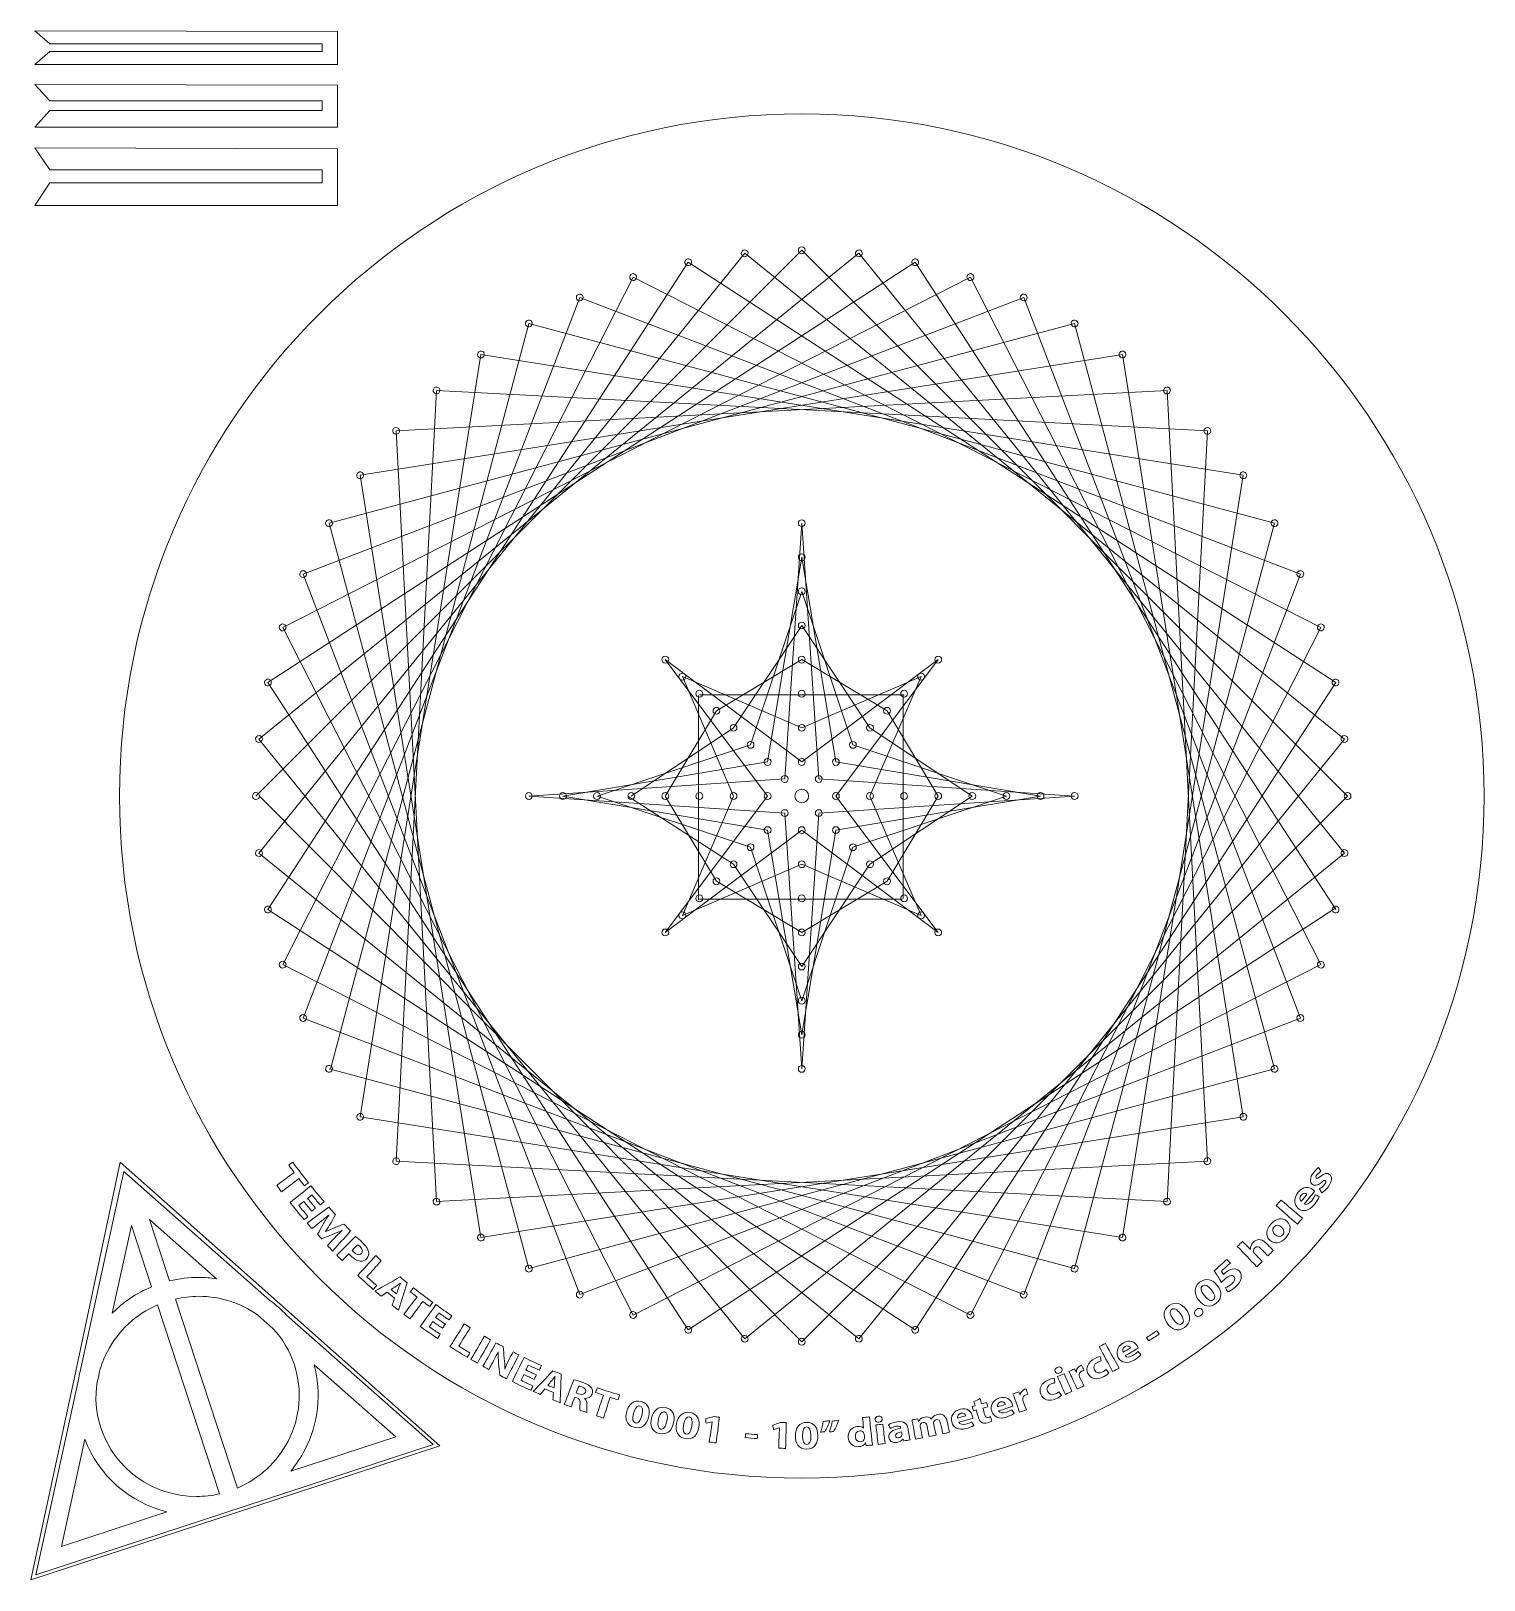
# Model space of a CAD drawing. Header units: inches. Extents: x 0.4 to 11, y 0.3 to 11.6.
import ezdxf

# ---------------------------------------------------------------- set-up
doc = ezdxf.new("R2010")
doc.units = ezdxf.units.IN
doc.header["$MEASUREMENT"] = 0
doc.layers.add('Cut Holes', color=7, linetype='Continuous')

msp = doc.modelspace()

# ---------------------------------------------------------------- linework, layer by layer
at = {"layer": 'Cut Holes', "color": 1, "lineweight": 9, "true_color": 0xff0000}
for points in [[(0.379, 11.361), (2.597, 11.361), (2.597, 11.604), (0.38, 11.608), (0.489, 11.514), (2.486, 11.514), (2.486, 11.458), (0.489, 11.458), (0.379, 11.361)], [(0.379, 10.903), (2.597, 10.903), (2.597, 11.211), (0.38, 11.215), (0.489, 11.096), (2.486, 11.096), (2.486, 11.026), (0.489, 11.026), (0.379, 10.903)], [(0.379, 10.329), (2.597, 10.329), (2.597, 10.744), (0.38, 10.751), (0.489, 10.59), (2.486, 10.59), (2.486, 10.495), (0.489, 10.495), (0.379, 10.329)], [(1.849, 0.745), (0.351, 0.254), (0.679, 1.785), (1.005, 3.317), (2.176, 2.277), (3.347, 1.236), (1.849, 0.745)]]:
    msp.add_lwpolyline(points, dxfattribs=at)
at = {"layer": 'Cut Holes', "color": 3, "lineweight": 9, "true_color": 0x00ff00}
for points in [[(2, 6), (6, 10)], [(6, 10), (10, 6)], [(2.022, 6.418), (6.418, 9.978)], [(2.022, 5.582), (5.582, 9.978)], [(2.087, 6.832), (6.832, 9.913)], [(2.087, 5.168), (5.168, 9.913)], [(5.168, 9.913), (9.913, 6.832)], [(5.582, 9.978), (9.978, 6.418)], [(6.418, 9.978), (9.978, 5.582)], [(6.832, 9.913), (9.913, 5.168)], [(2.196, 7.236), (7.236, 9.804)], [(2.196, 4.764), (4.764, 9.804)], [(4.764, 9.804), (9.804, 7.236)], [(7.236, 9.804), (9.804, 4.764)], [(2.346, 7.627), (7.627, 9.654)], [(2.346, 4.373), (4.373, 9.654)], [(4.373, 9.654), (9.654, 7.627)], [(7.627, 9.654), (9.654, 4.373)], [(2.536, 8), (8, 9.464)], [(2.546, 3.997), (4, 9.464)], [(4, 9.464), (9.464, 8)], [(8, 9.464), (9.464, 4)], [(2.764, 8.351), (8.351, 9.236)], [(2.764, 3.649), (3.649, 9.236)], [(3.649, 9.236), (9.236, 8.351)], [(8.351, 9.236), (9.236, 3.649)], [(3.027, 8.677), (8.677, 8.973)], [(3.027, 3.323), (3.323, 8.973)], [(3.323, 8.973), (8.973, 8.677)], [(8.677, 8.973), (8.973, 3.323)], [(3.323, 3.027), (3.027, 8.677)], [(8.973, 8.677), (8.677, 3.027)], [(3.649, 2.764), (2.764, 8.351)], [(9.236, 8.351), (8.351, 2.764)], [(4, 2.536), (2.536, 8)], [(5.875, 6.125), (6, 8)], [(6.125, 6.125), (6, 8)], [(9.464, 8), (8, 2.536)], [(5.75, 6.25), (6, 7.75)], [(6.25, 6.25), (6, 7.75)], [(4.373, 2.346), (2.346, 7.627)], [(9.654, 7.627), (7.627, 2.346)], [(5.625, 6.375), (6, 7.5)], [(6.375, 6.375), (6, 7.5)], [(4.764, 2.196), (2.196, 7.236)], [(5.5, 6.5), (6, 7.25)], [(6.5, 6.5), (6, 7.25)], [(9.804, 7.236), (7.236, 2.196)], [(5, 7), (6, 6.25)], [(5.75, 6), (5, 7)], [(5.375, 6.625), (6, 7)], [(6.625, 6.625), (6, 7)], [(7, 7), (6, 6.25)], [(6.25, 6), (7, 7)], [(5.168, 2.087), (2.087, 6.832)], [(5.125, 6.875), (6, 6.5)], [(5.5, 6), (5.125, 6.875)], [(6.875, 6.875), (6, 6.5)], [(6.875, 6.875), (6.5, 6)], [(9.913, 6.832), (6.832, 2.087)], [(5.243, 6.736), (5.243, 5.236)], [(5.25, 6.743), (6.75, 6.743)], [(6.743, 6.736), (6.743, 5.25)], [(5, 6), (5.375, 6.625)], [(7, 6), (6.625, 6.625)], [(4.75, 6), (5.5, 6.5)], [(7.25, 6), (6.5, 6.5)], [(5.582, 2.022), (2.022, 6.418)], [(4.5, 6), (5.625, 6.375)], [(7.5, 6), (6.375, 6.375)], [(9.978, 6.418), (6.418, 2.022)], [(4.25, 6), (5.75, 6.25)], [(7.75, 6), (6.25, 6.25)], [(4, 6), (5.875, 6.125)], [(8, 6), (6.125, 6.125)], [(6, 2), (2.025, 6)], [(5.875, 5.875), (4, 6)], [(5.75, 5.75), (4.25, 6)], [(5.625, 5.625), (4.5, 6)], [(5.5, 5.5), (4.725, 6)], [(5.375, 5.375), (5, 6)], [(5, 5), (5.75, 6)], [(5.125, 5.125), (5.5, 6)], [(10, 6), (6, 2)], [(6.125, 5.875), (8, 6)], [(6.25, 5.75), (7.75, 6)], [(6.25, 6), (7, 5)], [(7.5, 6), (6.375, 5.625)], [(6.5, 5.5), (7.25, 6)], [(6.875, 5.125), (6.5, 6)], [(6.625, 5.375), (7, 6)], [(6, 4), (5.875, 5.875)], [(6, 4), (6.125, 5.875)], [(6, 5.75), (5, 5)], [(6, 4.25), (5.75, 5.75)], [(6, 4.25), (6.25, 5.75)], [(6, 5.75), (7, 5)], [(6.418, 2.022), (2.022, 5.582)], [(9.978, 5.582), (5.582, 2.022)], [(6, 4.5), (5.625, 5.625)], [(6, 4.5), (6.375, 5.625)], [(6, 5.5), (5.125, 5.125)], [(6, 4.75), (5.5, 5.5)], [(6, 4.75), (6.5, 5.5)], [(6.875, 5.125), (6, 5.5)], [(6, 5), (5.375, 5.375)], [(6, 5), (6.625, 5.375)], [(5.25, 5.243), (6.736, 5.243)], [(6.832, 2.087), (2.087, 5.168)], [(9.913, 5.181), (5.168, 2.087)], [(7.236, 2.196), (2.196, 4.764)], [(9.804, 4.764), (4.764, 2.196)], [(7.627, 2.346), (2.346, 4.373)], [(9.654, 4.373), (4.373, 2.346)], [(8, 2.536), (2.536, 4)], [(9.464, 4), (4, 2.536)], [(8.351, 2.764), (2.764, 3.649)], [(9.236, 3.649), (3.649, 2.764)], [(8.677, 3.027), (3.027, 3.323)], [(8.973, 3.323), (3.323, 3.027)]]:
    msp.add_lwpolyline(points, dxfattribs=at)
at = {"layer": 'Cut Holes', "color": 4, "lineweight": 9, "true_color": 0x00ffff}
for points in [[(1, 6), (1, 8.761), (3.239, 11), (6, 11), (8.761, 11), (11, 8.761), (11, 6), (11, 3.239), (8.761, 1), (6, 1), (3.239, 1), (1, 3.239), (1, 6)], [(5.557, 9.975), (5.556, 9.989), (5.566, 10.002), (5.579, 10.003), (5.593, 10.004), (5.605, 9.994), (5.607, 9.981), (5.608, 9.967), (5.598, 9.955), (5.584, 9.953), (5.571, 9.952), (5.558, 9.962), (5.557, 9.975)], [(5.975, 10), (5.975, 10.014), (5.986, 10.025), (6, 10.025), (6.014, 10.025), (6.025, 10.014), (6.025, 10), (6.025, 9.986), (6.014, 9.975), (6, 9.975), (5.986, 9.975), (5.975, 9.986), (5.975, 10)], [(6.393, 9.981), (6.395, 9.994), (6.407, 10.004), (6.421, 10.003), (6.434, 10.002), (6.444, 9.989), (6.443, 9.975), (6.442, 9.962), (6.429, 9.952), (6.416, 9.953), (6.402, 9.955), (6.392, 9.967), (6.393, 9.981)], [(5.144, 9.907), (5.141, 9.921), (5.15, 9.934), (5.163, 9.937), (5.177, 9.94), (5.19, 9.931), (5.193, 9.918), (5.196, 9.904), (5.187, 9.891), (5.174, 9.888), (5.16, 9.885), (5.147, 9.894), (5.144, 9.907)], [(6.807, 9.918), (6.81, 9.931), (6.823, 9.94), (6.837, 9.937), (6.85, 9.934), (6.859, 9.921), (6.856, 9.907), (6.853, 9.894), (6.84, 9.885), (6.826, 9.888), (6.813, 9.891), (6.804, 9.904), (6.807, 9.918)], [(4.74, 9.797), (4.736, 9.81), (4.743, 9.824), (4.756, 9.828), (4.769, 9.832), (4.783, 9.825), (4.788, 9.812), (4.792, 9.799), (4.785, 9.785), (4.772, 9.78), (4.759, 9.776), (4.744, 9.783), (4.74, 9.797)], [(7.212, 9.812), (7.217, 9.825), (7.231, 9.832), (7.244, 9.828), (7.257, 9.824), (7.264, 9.81), (7.26, 9.797), (7.256, 9.783), (7.241, 9.776), (7.228, 9.78), (7.215, 9.785), (7.208, 9.799), (7.212, 9.812)], [(4.35, 9.644), (4.345, 9.657), (4.35, 9.671), (4.363, 9.677), (4.375, 9.683), (4.39, 9.677), (4.396, 9.664), (4.402, 9.652), (4.396, 9.637), (4.383, 9.631), (4.371, 9.626), (4.356, 9.631), (4.35, 9.644)], [(7.604, 9.664), (7.61, 9.677), (7.625, 9.683), (7.637, 9.677), (7.65, 9.671), (7.655, 9.657), (7.65, 9.644), (7.644, 9.631), (7.629, 9.626), (7.617, 9.631), (7.604, 9.637), (7.598, 9.652), (7.604, 9.664)], [(3.978, 9.452), (3.971, 9.464), (3.976, 9.479), (3.987, 9.486), (3.999, 9.493), (4.015, 9.489), (4.022, 9.477), (4.029, 9.465), (4.024, 9.449), (4.012, 9.442), (4.001, 9.436), (3.985, 9.44), (3.978, 9.452)], [(7.978, 9.477), (7.985, 9.489), (8.001, 9.493), (8.012, 9.486), (8.024, 9.479), (8.029, 9.464), (8.022, 9.452), (8.015, 9.44), (7.999, 9.436), (7.987, 9.442), (7.976, 9.449), (7.971, 9.465), (7.978, 9.477)], [(3.629, 9.221), (3.621, 9.233), (3.623, 9.248), (3.634, 9.256), (3.645, 9.264), (3.661, 9.262), (3.669, 9.251), (3.677, 9.24), (3.675, 9.224), (3.664, 9.216), (3.652, 9.208), (3.637, 9.21), (3.629, 9.221)], [(8.331, 9.251), (8.339, 9.262), (8.355, 9.264), (8.366, 9.256), (8.377, 9.248), (8.379, 9.233), (8.371, 9.221), (8.363, 9.21), (8.348, 9.208), (8.336, 9.216), (8.325, 9.224), (8.323, 9.24), (8.331, 9.251)], [(3.305, 8.956), (3.296, 8.966), (3.296, 8.982), (3.307, 8.991), (3.317, 9), (3.333, 9), (3.342, 8.989), (3.351, 8.979), (3.35, 8.963), (3.34, 8.954), (3.33, 8.945), (3.314, 8.946), (3.305, 8.956)], [(8.658, 8.989), (8.667, 9), (8.683, 9), (8.693, 8.991), (8.704, 8.982), (8.704, 8.966), (8.695, 8.956), (8.686, 8.946), (8.67, 8.945), (8.66, 8.954), (8.65, 8.963), (8.649, 8.979), (8.658, 8.989)], [(3.011, 8.658), (3, 8.667), (3, 8.683), (3.009, 8.693), (3.018, 8.704), (3.034, 8.704), (3.044, 8.695), (3.054, 8.686), (3.055, 8.67), (3.046, 8.66), (3.037, 8.65), (3.021, 8.649), (3.011, 8.658)], [(8.956, 8.695), (8.966, 8.704), (8.982, 8.704), (8.991, 8.693), (9, 8.683), (9, 8.667), (8.989, 8.658), (8.979, 8.649), (8.963, 8.65), (8.954, 8.66), (8.945, 8.67), (8.946, 8.686), (8.956, 8.695)], [(2.749, 8.331), (2.738, 8.339), (2.736, 8.355), (2.744, 8.366), (2.752, 8.377), (2.767, 8.379), (2.779, 8.371), (2.79, 8.363), (2.792, 8.348), (2.784, 8.336), (2.776, 8.325), (2.76, 8.323), (2.749, 8.331)], [(9.221, 8.371), (9.233, 8.379), (9.248, 8.377), (9.256, 8.366), (9.264, 8.355), (9.262, 8.339), (9.251, 8.331), (9.24, 8.323), (9.224, 8.325), (9.216, 8.336), (9.208, 8.348), (9.21, 8.363), (9.221, 8.371)], [(2.523, 7.978), (2.511, 7.985), (2.507, 8.001), (2.514, 8.012), (2.521, 8.024), (2.536, 8.029), (2.548, 8.022), (2.56, 8.015), (2.564, 7.999), (2.558, 7.987), (2.551, 7.976), (2.535, 7.971), (2.523, 7.978)], [(5.975, 8), (5.975, 8.014), (5.986, 8.025), (6, 8.025), (6.014, 8.025), (6.025, 8.014), (6.025, 8), (6.025, 7.986), (6.014, 7.975), (6, 7.975), (5.986, 7.975), (5.975, 7.986), (5.975, 8)], [(9.452, 8.022), (9.464, 8.029), (9.479, 8.024), (9.486, 8.012), (9.493, 8.001), (9.489, 7.985), (9.477, 7.978), (9.465, 7.971), (9.449, 7.976), (9.442, 7.987), (9.436, 7.999), (9.44, 8.015), (9.452, 8.022)], [(5.975, 7.75), (5.975, 7.764), (5.986, 7.775), (6, 7.775), (6.014, 7.775), (6.025, 7.764), (6.025, 7.75), (6.025, 7.736), (6.014, 7.725), (6, 7.725), (5.986, 7.725), (5.975, 7.736), (5.975, 7.75)], [(2.336, 7.604), (2.323, 7.61), (2.317, 7.625), (2.323, 7.637), (2.329, 7.65), (2.343, 7.655), (2.356, 7.65), (2.369, 7.644), (2.374, 7.629), (2.369, 7.617), (2.363, 7.604), (2.348, 7.598), (2.336, 7.604)], [(9.644, 7.65), (9.657, 7.655), (9.671, 7.65), (9.677, 7.637), (9.683, 7.625), (9.677, 7.61), (9.664, 7.604), (9.652, 7.598), (9.637, 7.604), (9.631, 7.617), (9.626, 7.629), (9.631, 7.644), (9.644, 7.65)], [(5.975, 7.5), (5.975, 7.514), (5.986, 7.525), (6, 7.525), (6.014, 7.525), (6.025, 7.514), (6.025, 7.5), (6.025, 7.486), (6.014, 7.475), (6, 7.475), (5.986, 7.475), (5.975, 7.486), (5.975, 7.5)], [(5.975, 7.25), (5.975, 7.264), (5.986, 7.275), (6, 7.275), (6.014, 7.275), (6.025, 7.264), (6.025, 7.25), (6.025, 7.236), (6.014, 7.225), (6, 7.225), (5.986, 7.225), (5.975, 7.236), (5.975, 7.25)], [(2.188, 7.212), (2.175, 7.217), (2.168, 7.231), (2.172, 7.244), (2.176, 7.257), (2.19, 7.264), (2.203, 7.26), (2.217, 7.256), (2.224, 7.241), (2.22, 7.228), (2.215, 7.215), (2.201, 7.208), (2.188, 7.212)], [(9.797, 7.26), (9.81, 7.264), (9.824, 7.257), (9.828, 7.244), (9.832, 7.231), (9.825, 7.217), (9.812, 7.212), (9.799, 7.208), (9.785, 7.215), (9.78, 7.228), (9.776, 7.241), (9.783, 7.256), (9.797, 7.26)], [(4.975, 7), (4.975, 7.014), (4.986, 7.025), (5, 7.025), (5.014, 7.025), (5.025, 7.014), (5.025, 7), (5.025, 6.986), (5.014, 6.975), (5, 6.975), (4.986, 6.975), (4.975, 6.986), (4.975, 7)], [(5.975, 7), (5.975, 7.014), (5.986, 7.025), (6, 7.025), (6.014, 7.025), (6.025, 7.014), (6.025, 7), (6.025, 6.986), (6.014, 6.975), (6, 6.975), (5.986, 6.975), (5.975, 6.986), (5.975, 7)], [(7, 6.975), (6.986, 6.975), (6.975, 6.986), (6.975, 7), (6.975, 7.014), (6.986, 7.025), (7, 7.025), (7.014, 7.025), (7.025, 7.014), (7.025, 7), (7.025, 6.986), (7.014, 6.975), (7, 6.975)], [(2.082, 6.807), (2.069, 6.81), (2.06, 6.823), (2.063, 6.837), (2.066, 6.85), (2.079, 6.859), (2.093, 6.856), (2.106, 6.853), (2.115, 6.84), (2.112, 6.826), (2.109, 6.813), (2.096, 6.804), (2.082, 6.807)], [(5.1, 6.875), (5.1, 6.889), (5.111, 6.9), (5.125, 6.9), (5.139, 6.9), (5.15, 6.889), (5.15, 6.875), (5.15, 6.861), (5.139, 6.85), (5.125, 6.85), (5.111, 6.85), (5.1, 6.861), (5.1, 6.875)], [(6.875, 6.85), (6.861, 6.85), (6.85, 6.861), (6.85, 6.875), (6.85, 6.889), (6.861, 6.9), (6.875, 6.9), (6.889, 6.9), (6.9, 6.889), (6.9, 6.875), (6.9, 6.861), (6.889, 6.85), (6.875, 6.85)], [(9.907, 6.856), (9.921, 6.859), (9.934, 6.85), (9.937, 6.837), (9.94, 6.823), (9.931, 6.81), (9.918, 6.807), (9.904, 6.804), (9.891, 6.813), (9.888, 6.826), (9.885, 6.84), (9.894, 6.853), (9.907, 6.856)], [(5.225, 6.75), (5.225, 6.764), (5.236, 6.775), (5.25, 6.775), (5.264, 6.775), (5.275, 6.764), (5.275, 6.75), (5.275, 6.736), (5.264, 6.725), (5.25, 6.725), (5.236, 6.725), (5.225, 6.736), (5.225, 6.75)], [(5.975, 6.75), (5.975, 6.764), (5.986, 6.775), (6, 6.775), (6.014, 6.775), (6.025, 6.764), (6.025, 6.75), (6.025, 6.736), (6.014, 6.725), (6, 6.725), (5.986, 6.725), (5.975, 6.736), (5.975, 6.75)], [(6.75, 6.725), (6.736, 6.725), (6.725, 6.736), (6.725, 6.75), (6.725, 6.764), (6.736, 6.775), (6.75, 6.775), (6.764, 6.775), (6.775, 6.764), (6.775, 6.75), (6.775, 6.736), (6.764, 6.725), (6.75, 6.725)], [(5.35, 6.625), (5.35, 6.639), (5.361, 6.65), (5.375, 6.65), (5.389, 6.65), (5.4, 6.639), (5.4, 6.625), (5.4, 6.611), (5.389, 6.6), (5.375, 6.6), (5.361, 6.6), (5.35, 6.611), (5.35, 6.625)], [(6.625, 6.6), (6.611, 6.6), (6.6, 6.611), (6.6, 6.625), (6.6, 6.639), (6.611, 6.65), (6.625, 6.65), (6.639, 6.65), (6.65, 6.639), (6.65, 6.625), (6.65, 6.611), (6.639, 6.6), (6.625, 6.6)], [(5.475, 6.5), (5.475, 6.514), (5.486, 6.525), (5.5, 6.525), (5.514, 6.525), (5.525, 6.514), (5.525, 6.5), (5.525, 6.486), (5.514, 6.475), (5.5, 6.475), (5.486, 6.475), (5.475, 6.486), (5.475, 6.5)], [(5.975, 6.5), (5.975, 6.514), (5.986, 6.525), (6, 6.525), (6.014, 6.525), (6.025, 6.514), (6.025, 6.5), (6.025, 6.486), (6.014, 6.475), (6, 6.475), (5.986, 6.475), (5.975, 6.486), (5.975, 6.5)], [(6.5, 6.475), (6.486, 6.475), (6.475, 6.486), (6.475, 6.5), (6.475, 6.514), (6.486, 6.525), (6.5, 6.525), (6.514, 6.525), (6.525, 6.514), (6.525, 6.5), (6.525, 6.486), (6.514, 6.475), (6.5, 6.475)], [(2.019, 6.393), (2.006, 6.395), (1.996, 6.407), (1.997, 6.421), (1.998, 6.434), (2.011, 6.444), (2.025, 6.443), (2.038, 6.442), (2.048, 6.429), (2.047, 6.416), (2.045, 6.402), (2.033, 6.392), (2.019, 6.393)], [(5.6, 6.375), (5.6, 6.389), (5.611, 6.4), (5.625, 6.4), (5.639, 6.4), (5.65, 6.389), (5.65, 6.375), (5.65, 6.361), (5.639, 6.35), (5.625, 6.35), (5.611, 6.35), (5.6, 6.361), (5.6, 6.375)], [(6.375, 6.35), (6.361, 6.35), (6.35, 6.361), (6.35, 6.375), (6.35, 6.389), (6.361, 6.4), (6.375, 6.4), (6.389, 6.4), (6.4, 6.389), (6.4, 6.375), (6.4, 6.361), (6.389, 6.35), (6.375, 6.35)], [(9.975, 6.443), (9.989, 6.444), (10.002, 6.434), (10.003, 6.421), (10.004, 6.407), (9.994, 6.395), (9.981, 6.393), (9.967, 6.392), (9.955, 6.402), (9.953, 6.416), (9.952, 6.429), (9.962, 6.442), (9.975, 6.443)], [(5.725, 6.25), (5.725, 6.264), (5.736, 6.275), (5.75, 6.275), (5.764, 6.275), (5.775, 6.264), (5.775, 6.25), (5.775, 6.236), (5.764, 6.225), (5.75, 6.225), (5.736, 6.225), (5.725, 6.236), (5.725, 6.25)], [(5.975, 6.25), (5.975, 6.264), (5.986, 6.275), (6, 6.275), (6.014, 6.275), (6.025, 6.264), (6.025, 6.25), (6.025, 6.236), (6.014, 6.225), (6, 6.225), (5.986, 6.225), (5.975, 6.236), (5.975, 6.25)], [(6.25, 6.225), (6.236, 6.225), (6.225, 6.236), (6.225, 6.25), (6.225, 6.264), (6.236, 6.275), (6.25, 6.275), (6.264, 6.275), (6.275, 6.264), (6.275, 6.25), (6.275, 6.236), (6.264, 6.225), (6.25, 6.225)], [(5.85, 6.125), (5.85, 6.139), (5.861, 6.15), (5.875, 6.15), (5.889, 6.15), (5.9, 6.139), (5.9, 6.125), (5.9, 6.111), (5.889, 6.1), (5.875, 6.1), (5.861, 6.1), (5.85, 6.111), (5.85, 6.125)], [(6.125, 6.1), (6.111, 6.1), (6.1, 6.111), (6.1, 6.125), (6.1, 6.139), (6.111, 6.15), (6.125, 6.15), (6.139, 6.15), (6.15, 6.139), (6.15, 6.125), (6.15, 6.111), (6.139, 6.1), (6.125, 6.1)], [(2, 5.975), (1.986, 5.975), (1.975, 5.986), (1.975, 6), (1.975, 6.014), (1.986, 6.025), (2, 6.025), (2.014, 6.025), (2.025, 6.014), (2.025, 6), (2.025, 5.986), (2.014, 5.975), (2, 5.975)], [(4, 5.975), (3.986, 5.975), (3.975, 5.986), (3.975, 6), (3.975, 6.014), (3.986, 6.025), (4, 6.025), (4.014, 6.025), (4.025, 6.014), (4.025, 6), (4.025, 5.986), (4.014, 5.975), (4, 5.975)], [(4.25, 5.975), (4.236, 5.975), (4.225, 5.986), (4.225, 6), (4.225, 6.014), (4.236, 6.025), (4.25, 6.025), (4.264, 6.025), (4.275, 6.014), (4.275, 6), (4.275, 5.986), (4.264, 5.975), (4.25, 5.975)], [(4.5, 5.975), (4.486, 5.975), (4.475, 5.986), (4.475, 6), (4.475, 6.014), (4.486, 6.025), (4.5, 6.025), (4.514, 6.025), (4.525, 6.014), (4.525, 6), (4.525, 5.986), (4.514, 5.975), (4.5, 5.975)], [(4.75, 5.975), (4.736, 5.975), (4.725, 5.986), (4.725, 6), (4.725, 6.014), (4.736, 6.025), (4.75, 6.025), (4.764, 6.025), (4.775, 6.014), (4.775, 6), (4.775, 5.986), (4.764, 5.975), (4.75, 5.975)], [(5, 5.975), (4.986, 5.975), (4.975, 5.986), (4.975, 6), (4.975, 6.014), (4.986, 6.025), (5, 6.025), (5.014, 6.025), (5.025, 6.014), (5.025, 6), (5.025, 5.986), (5.014, 5.975), (5, 5.975)], [(5.25, 5.975), (5.236, 5.975), (5.225, 5.986), (5.225, 6), (5.225, 6.014), (5.236, 6.025), (5.25, 6.025), (5.264, 6.025), (5.275, 6.014), (5.275, 6), (5.275, 5.986), (5.264, 5.975), (5.25, 5.975)], [(5.5, 5.975), (5.486, 5.975), (5.475, 5.986), (5.475, 6), (5.475, 6.014), (5.486, 6.025), (5.5, 6.025), (5.514, 6.025), (5.525, 6.014), (5.525, 6), (5.525, 5.986), (5.514, 5.975), (5.5, 5.975)], [(5.75, 5.975), (5.736, 5.975), (5.725, 5.986), (5.725, 6), (5.725, 6.014), (5.736, 6.025), (5.75, 6.025), (5.764, 6.025), (5.775, 6.014), (5.775, 6), (5.775, 5.986), (5.764, 5.975), (5.75, 5.975)], [(6, 5.95), (5.972, 5.95), (5.95, 5.972), (5.95, 6), (5.95, 6.028), (5.972, 6.05), (6, 6.05), (6.028, 6.05), (6.05, 6.028), (6.05, 6), (6.05, 5.972), (6.028, 5.95), (6, 5.95)], [(6.25, 5.975), (6.236, 5.975), (6.225, 5.986), (6.225, 6), (6.225, 6.014), (6.236, 6.025), (6.25, 6.025), (6.264, 6.025), (6.275, 6.014), (6.275, 6), (6.275, 5.986), (6.264, 5.975), (6.25, 5.975)], [(6.5, 5.975), (6.486, 5.975), (6.475, 5.986), (6.475, 6), (6.475, 6.014), (6.486, 6.025), (6.5, 6.025), (6.514, 6.025), (6.525, 6.014), (6.525, 6), (6.525, 5.986), (6.514, 5.975), (6.5, 5.975)], [(6.75, 5.975), (6.736, 5.975), (6.725, 5.986), (6.725, 6), (6.725, 6.014), (6.736, 6.025), (6.75, 6.025), (6.764, 6.025), (6.775, 6.014), (6.775, 6), (6.775, 5.986), (6.764, 5.975), (6.75, 5.975)], [(7, 5.975), (6.986, 5.975), (6.975, 5.986), (6.975, 6), (6.975, 6.014), (6.986, 6.025), (7, 6.025), (7.014, 6.025), (7.025, 6.014), (7.025, 6), (7.025, 5.986), (7.014, 5.975), (7, 5.975)], [(7.25, 5.975), (7.236, 5.975), (7.225, 5.986), (7.225, 6), (7.225, 6.014), (7.236, 6.025), (7.25, 6.025), (7.264, 6.025), (7.275, 6.014), (7.275, 6), (7.275, 5.986), (7.264, 5.975), (7.25, 5.975)], [(7.5, 5.975), (7.486, 5.975), (7.475, 5.986), (7.475, 6), (7.475, 6.014), (7.486, 6.025), (7.5, 6.025), (7.514, 6.025), (7.525, 6.014), (7.525, 6), (7.525, 5.986), (7.514, 5.975), (7.5, 5.975)], [(7.75, 5.975), (7.736, 5.975), (7.725, 5.986), (7.725, 6), (7.725, 6.014), (7.736, 6.025), (7.75, 6.025), (7.764, 6.025), (7.775, 6.014), (7.775, 6), (7.775, 5.986), (7.764, 5.975), (7.75, 5.975)], [(8, 5.975), (7.986, 5.975), (7.975, 5.986), (7.975, 6), (7.975, 6.014), (7.986, 6.025), (8, 6.025), (8.014, 6.025), (8.025, 6.014), (8.025, 6), (8.025, 5.986), (8.014, 5.975), (8, 5.975)], [(10, 6.025), (10.014, 6.025), (10.025, 6.014), (10.025, 6), (10.025, 5.986), (10.014, 5.975), (10, 5.975), (9.986, 5.975), (9.975, 5.986), (9.975, 6), (9.975, 6.014), (9.986, 6.025), (10, 6.025)], [(5.875, 5.85), (5.861, 5.85), (5.85, 5.861), (5.85, 5.875), (5.85, 5.889), (5.861, 5.9), (5.875, 5.9), (5.889, 5.9), (5.9, 5.889), (5.9, 5.875), (5.9, 5.861), (5.889, 5.85), (5.875, 5.85)], [(6.1, 5.875), (6.1, 5.889), (6.111, 5.9), (6.125, 5.9), (6.139, 5.9), (6.15, 5.889), (6.15, 5.875), (6.15, 5.861), (6.139, 5.85), (6.125, 5.85), (6.111, 5.85), (6.1, 5.861), (6.1, 5.875)], [(5.75, 5.725), (5.736, 5.725), (5.725, 5.736), (5.725, 5.75), (5.725, 5.764), (5.736, 5.775), (5.75, 5.775), (5.764, 5.775), (5.775, 5.764), (5.775, 5.75), (5.775, 5.736), (5.764, 5.725), (5.75, 5.725)], [(5.975, 5.75), (5.975, 5.764), (5.986, 5.775), (6, 5.775), (6.014, 5.775), (6.025, 5.764), (6.025, 5.75), (6.025, 5.736), (6.014, 5.725), (6, 5.725), (5.986, 5.725), (5.975, 5.736), (5.975, 5.75)], [(6.225, 5.75), (6.225, 5.764), (6.236, 5.775), (6.25, 5.775), (6.264, 5.775), (6.275, 5.764), (6.275, 5.75), (6.275, 5.736), (6.264, 5.725), (6.25, 5.725), (6.236, 5.725), (6.225, 5.736), (6.225, 5.75)], [(2.025, 5.557), (2.011, 5.556), (1.998, 5.566), (1.997, 5.579), (1.996, 5.593), (2.006, 5.605), (2.019, 5.607), (2.033, 5.608), (2.045, 5.598), (2.047, 5.584), (2.048, 5.571), (2.038, 5.558), (2.025, 5.557)], [(5.625, 5.6), (5.611, 5.6), (5.6, 5.611), (5.6, 5.625), (5.6, 5.639), (5.611, 5.65), (5.625, 5.65), (5.639, 5.65), (5.65, 5.639), (5.65, 5.625), (5.65, 5.611), (5.639, 5.6), (5.625, 5.6)], [(6.35, 5.625), (6.35, 5.639), (6.361, 5.65), (6.375, 5.65), (6.389, 5.65), (6.4, 5.639), (6.4, 5.625), (6.4, 5.611), (6.389, 5.6), (6.375, 5.6), (6.361, 5.6), (6.35, 5.611), (6.35, 5.625)], [(9.981, 5.607), (9.994, 5.605), (10.004, 5.593), (10.003, 5.579), (10.002, 5.566), (9.989, 5.556), (9.975, 5.557), (9.962, 5.558), (9.952, 5.571), (9.953, 5.584), (9.955, 5.598), (9.967, 5.608), (9.981, 5.607)], [(5.5, 5.475), (5.486, 5.475), (5.475, 5.486), (5.475, 5.5), (5.475, 5.514), (5.486, 5.525), (5.5, 5.525), (5.514, 5.525), (5.525, 5.514), (5.525, 5.5), (5.525, 5.486), (5.514, 5.475), (5.5, 5.475)], [(5.975, 5.5), (5.975, 5.514), (5.986, 5.525), (6, 5.525), (6.014, 5.525), (6.025, 5.514), (6.025, 5.5), (6.025, 5.486), (6.014, 5.475), (6, 5.475), (5.986, 5.475), (5.975, 5.486), (5.975, 5.5)], [(6.475, 5.5), (6.475, 5.514), (6.486, 5.525), (6.5, 5.525), (6.514, 5.525), (6.525, 5.514), (6.525, 5.5), (6.525, 5.486), (6.514, 5.475), (6.5, 5.475), (6.486, 5.475), (6.475, 5.486), (6.475, 5.5)], [(5.375, 5.35), (5.361, 5.35), (5.35, 5.361), (5.35, 5.375), (5.35, 5.389), (5.361, 5.4), (5.375, 5.4), (5.389, 5.4), (5.4, 5.389), (5.4, 5.375), (5.4, 5.361), (5.389, 5.35), (5.375, 5.35)], [(6.6, 5.375), (6.6, 5.389), (6.611, 5.4), (6.625, 5.4), (6.639, 5.4), (6.65, 5.389), (6.65, 5.375), (6.65, 5.361), (6.639, 5.35), (6.625, 5.35), (6.611, 5.35), (6.6, 5.361), (6.6, 5.375)], [(5.25, 5.225), (5.236, 5.225), (5.225, 5.236), (5.225, 5.25), (5.225, 5.264), (5.236, 5.275), (5.25, 5.275), (5.264, 5.275), (5.275, 5.264), (5.275, 5.25), (5.275, 5.236), (5.264, 5.225), (5.25, 5.225)], [(5.975, 5.25), (5.975, 5.264), (5.986, 5.275), (6, 5.275), (6.014, 5.275), (6.025, 5.264), (6.025, 5.25), (6.025, 5.236), (6.014, 5.225), (6, 5.225), (5.986, 5.225), (5.975, 5.236), (5.975, 5.25)], [(6.725, 5.25), (6.725, 5.264), (6.736, 5.275), (6.75, 5.275), (6.764, 5.275), (6.775, 5.264), (6.775, 5.25), (6.775, 5.236), (6.764, 5.225), (6.75, 5.225), (6.736, 5.225), (6.725, 5.236), (6.725, 5.25)], [(2.093, 5.144), (2.079, 5.141), (2.066, 5.15), (2.063, 5.163), (2.06, 5.177), (2.069, 5.19), (2.082, 5.193), (2.096, 5.196), (2.109, 5.187), (2.112, 5.174), (2.115, 5.16), (2.106, 5.147), (2.093, 5.144)], [(5.125, 5.1), (5.111, 5.1), (5.1, 5.111), (5.1, 5.125), (5.1, 5.139), (5.111, 5.15), (5.125, 5.15), (5.139, 5.15), (5.15, 5.139), (5.15, 5.125), (5.15, 5.111), (5.139, 5.1), (5.125, 5.1)], [(6.85, 5.125), (6.85, 5.139), (6.861, 5.15), (6.875, 5.15), (6.889, 5.15), (6.9, 5.139), (6.9, 5.125), (6.9, 5.111), (6.889, 5.1), (6.875, 5.1), (6.861, 5.1), (6.85, 5.111), (6.85, 5.125)], [(9.918, 5.193), (9.931, 5.19), (9.94, 5.177), (9.937, 5.163), (9.934, 5.15), (9.921, 5.141), (9.907, 5.144), (9.894, 5.147), (9.885, 5.16), (9.888, 5.174), (9.891, 5.187), (9.904, 5.196), (9.918, 5.193)], [(5, 4.975), (4.986, 4.975), (4.975, 4.986), (4.975, 5), (4.975, 5.014), (4.986, 5.025), (5, 5.025), (5.014, 5.025), (5.025, 5.014), (5.025, 5), (5.025, 4.986), (5.014, 4.975), (5, 4.975)], [(5.975, 5), (5.975, 5.014), (5.986, 5.025), (6, 5.025), (6.014, 5.025), (6.025, 5.014), (6.025, 5), (6.025, 4.986), (6.014, 4.975), (6, 4.975), (5.986, 4.975), (5.975, 4.986), (5.975, 5)], [(6.975, 5), (6.975, 5.014), (6.986, 5.025), (7, 5.025), (7.014, 5.025), (7.025, 5.014), (7.025, 5), (7.025, 4.986), (7.014, 4.975), (7, 4.975), (6.986, 4.975), (6.975, 4.986), (6.975, 5)], [(2.203, 4.74), (2.19, 4.736), (2.176, 4.743), (2.172, 4.756), (2.168, 4.769), (2.175, 4.783), (2.188, 4.788), (2.201, 4.792), (2.215, 4.785), (2.22, 4.772), (2.224, 4.759), (2.217, 4.744), (2.203, 4.74)], [(5.975, 4.75), (5.975, 4.764), (5.986, 4.775), (6, 4.775), (6.014, 4.775), (6.025, 4.764), (6.025, 4.75), (6.025, 4.736), (6.014, 4.725), (6, 4.725), (5.986, 4.725), (5.975, 4.736), (5.975, 4.75)], [(9.812, 4.788), (9.825, 4.783), (9.832, 4.769), (9.828, 4.756), (9.824, 4.743), (9.81, 4.736), (9.797, 4.74), (9.783, 4.744), (9.776, 4.759), (9.78, 4.772), (9.785, 4.785), (9.799, 4.792), (9.812, 4.788)], [(5.975, 4.5), (5.975, 4.514), (5.986, 4.525), (6, 4.525), (6.014, 4.525), (6.025, 4.514), (6.025, 4.5), (6.025, 4.486), (6.014, 4.475), (6, 4.475), (5.986, 4.475), (5.975, 4.486), (5.975, 4.5)], [(2.356, 4.35), (2.343, 4.345), (2.329, 4.35), (2.323, 4.363), (2.317, 4.375), (2.323, 4.39), (2.336, 4.396), (2.348, 4.402), (2.363, 4.396), (2.369, 4.383), (2.374, 4.371), (2.369, 4.356), (2.356, 4.35)], [(9.664, 4.396), (9.677, 4.39), (9.683, 4.375), (9.677, 4.363), (9.671, 4.35), (9.657, 4.345), (9.644, 4.35), (9.631, 4.356), (9.626, 4.371), (9.631, 4.383), (9.637, 4.396), (9.652, 4.402), (9.664, 4.396)], [(5.975, 4.25), (5.975, 4.264), (5.986, 4.275), (6, 4.275), (6.014, 4.275), (6.025, 4.264), (6.025, 4.25), (6.025, 4.236), (6.014, 4.225), (6, 4.225), (5.986, 4.225), (5.975, 4.236), (5.975, 4.25)], [(2.548, 3.978), (2.536, 3.971), (2.521, 3.976), (2.514, 3.987), (2.507, 3.999), (2.511, 4.015), (2.523, 4.022), (2.535, 4.029), (2.551, 4.024), (2.558, 4.012), (2.564, 4.001), (2.56, 3.985), (2.548, 3.978)], [(5.975, 4), (5.975, 4.014), (5.986, 4.025), (6, 4.025), (6.014, 4.025), (6.025, 4.014), (6.025, 4), (6.025, 3.986), (6.014, 3.975), (6, 3.975), (5.986, 3.975), (5.975, 3.986), (5.975, 4)], [(9.477, 4.022), (9.489, 4.015), (9.493, 3.999), (9.486, 3.987), (9.479, 3.976), (9.464, 3.971), (9.452, 3.978), (9.44, 3.985), (9.436, 4.001), (9.442, 4.012), (9.449, 4.024), (9.465, 4.029), (9.477, 4.022)], [(2.779, 3.629), (2.767, 3.621), (2.752, 3.623), (2.744, 3.634), (2.736, 3.645), (2.738, 3.661), (2.749, 3.669), (2.76, 3.677), (2.776, 3.675), (2.784, 3.664), (2.792, 3.652), (2.79, 3.637), (2.779, 3.629)], [(9.251, 3.669), (9.262, 3.661), (9.264, 3.645), (9.256, 3.634), (9.248, 3.623), (9.233, 3.621), (9.221, 3.629), (9.21, 3.637), (9.208, 3.652), (9.216, 3.664), (9.224, 3.675), (9.24, 3.677), (9.251, 3.669)], [(3.044, 3.305), (3.034, 3.296), (3.018, 3.296), (3.009, 3.307), (3, 3.317), (3, 3.333), (3.011, 3.342), (3.021, 3.351), (3.037, 3.35), (3.046, 3.34), (3.055, 3.33), (3.054, 3.314), (3.044, 3.305)], [(8.989, 3.342), (9, 3.333), (9, 3.317), (8.991, 3.307), (8.982, 3.296), (8.966, 3.296), (8.956, 3.305), (8.946, 3.314), (8.945, 3.33), (8.954, 3.34), (8.963, 3.35), (8.979, 3.351), (8.989, 3.342)], [(3.342, 3.011), (3.333, 3), (3.317, 3), (3.307, 3.009), (3.296, 3.018), (3.296, 3.034), (3.305, 3.044), (3.314, 3.054), (3.33, 3.055), (3.34, 3.046), (3.35, 3.037), (3.351, 3.021), (3.342, 3.011)], [(8.695, 3.044), (8.704, 3.034), (8.704, 3.018), (8.693, 3.009), (8.683, 3), (8.667, 3), (8.658, 3.011), (8.649, 3.021), (8.65, 3.037), (8.66, 3.046), (8.67, 3.055), (8.686, 3.054), (8.695, 3.044)], [(3.669, 2.749), (3.661, 2.738), (3.645, 2.736), (3.634, 2.744), (3.623, 2.752), (3.621, 2.767), (3.629, 2.779), (3.637, 2.79), (3.652, 2.792), (3.664, 2.784), (3.675, 2.776), (3.677, 2.76), (3.669, 2.749)], [(8.371, 2.779), (8.379, 2.767), (8.377, 2.752), (8.366, 2.744), (8.355, 2.736), (8.339, 2.738), (8.331, 2.749), (8.323, 2.76), (8.325, 2.776), (8.336, 2.784), (8.348, 2.792), (8.363, 2.79), (8.371, 2.779)], [(4.022, 2.523), (4.015, 2.511), (3.999, 2.507), (3.987, 2.514), (3.976, 2.521), (3.971, 2.536), (3.978, 2.548), (3.985, 2.56), (4.001, 2.564), (4.012, 2.558), (4.024, 2.551), (4.029, 2.535), (4.022, 2.523)], [(8.022, 2.548), (8.029, 2.536), (8.024, 2.521), (8.012, 2.514), (8.001, 2.507), (7.985, 2.511), (7.978, 2.523), (7.971, 2.535), (7.976, 2.551), (7.987, 2.558), (7.999, 2.564), (8.015, 2.56), (8.022, 2.548)], [(4.396, 2.336), (4.39, 2.323), (4.375, 2.317), (4.363, 2.323), (4.35, 2.329), (4.345, 2.343), (4.35, 2.356), (4.356, 2.369), (4.371, 2.374), (4.383, 2.369), (4.396, 2.363), (4.402, 2.348), (4.396, 2.336)], [(7.65, 2.356), (7.655, 2.343), (7.65, 2.329), (7.637, 2.323), (7.625, 2.317), (7.61, 2.323), (7.604, 2.336), (7.598, 2.348), (7.604, 2.363), (7.617, 2.369), (7.629, 2.374), (7.644, 2.369), (7.65, 2.356)], [(4.788, 2.188), (4.783, 2.175), (4.769, 2.168), (4.756, 2.172), (4.743, 2.176), (4.736, 2.19), (4.74, 2.203), (4.744, 2.217), (4.759, 2.224), (4.772, 2.22), (4.785, 2.215), (4.792, 2.201), (4.788, 2.188)], [(7.26, 2.203), (7.264, 2.19), (7.257, 2.176), (7.244, 2.172), (7.231, 2.168), (7.217, 2.175), (7.212, 2.188), (7.208, 2.201), (7.215, 2.215), (7.228, 2.22), (7.241, 2.224), (7.256, 2.217), (7.26, 2.203)], [(5.193, 2.082), (5.19, 2.069), (5.177, 2.06), (5.163, 2.063), (5.15, 2.066), (5.141, 2.079), (5.144, 2.093), (5.147, 2.106), (5.16, 2.115), (5.174, 2.112), (5.187, 2.109), (5.196, 2.096), (5.193, 2.082)], [(5.607, 2.019), (5.605, 2.006), (5.593, 1.996), (5.579, 1.997), (5.566, 1.998), (5.556, 2.011), (5.557, 2.025), (5.558, 2.038), (5.571, 2.048), (5.584, 2.047), (5.598, 2.045), (5.608, 2.033), (5.607, 2.019)], [(6.443, 2.025), (6.444, 2.011), (6.434, 1.998), (6.421, 1.997), (6.407, 1.996), (6.395, 2.006), (6.393, 2.019), (6.392, 2.033), (6.402, 2.045), (6.416, 2.047), (6.429, 2.048), (6.442, 2.038), (6.443, 2.025)], [(6.856, 2.093), (6.859, 2.079), (6.85, 2.066), (6.837, 2.063), (6.823, 2.06), (6.81, 2.069), (6.807, 2.082), (6.804, 2.096), (6.813, 2.109), (6.826, 2.112), (6.84, 2.115), (6.853, 2.106), (6.856, 2.093)], [(6.025, 2), (6.025, 1.986), (6.014, 1.975), (6, 1.975), (5.986, 1.975), (5.975, 1.986), (5.975, 2), (5.975, 2.014), (5.986, 2.025), (6, 2.025), (6.014, 2.025), (6.025, 2.014), (6.025, 2)]]:
    msp.add_open_spline(points, degree=3, knots=[0, 0, 0, 0, 1, 1, 1, 2, 2, 2, 3, 3, 3, 4, 4, 4, 4], dxfattribs=at)
at = {"layer": 'Cut Holes', "color": 2, "lineweight": 9, "true_color": 0xffff00}
for points, knots in [([(2.28, 3.241), (2.264, 3.262), (2.256, 3.273), (2.24, 3.295), (2.252, 3.304), (2.258, 3.308), (2.27, 3.317), (2.315, 3.255), (2.338, 3.225), (2.385, 3.166), (2.373, 3.156), (2.367, 3.152), (2.356, 3.143), (2.339, 3.164), (2.331, 3.174), (2.314, 3.196), (2.264, 3.157), (2.238, 3.138), (2.188, 3.099), (2.174, 3.118), (2.167, 3.127), (2.153, 3.146), (2.204, 3.184), (2.229, 3.203), (2.28, 3.241)], [0, 0, 0, 0, 1, 1, 1, 2, 2, 2, 3, 3, 3, 4, 4, 4, 5, 5, 5, 6, 6, 6, 7, 7, 7, 8, 8, 8, 8]), ([(0.386, 0.292), (0.386, 0.292), (3.299, 1.248), (3.299, 1.248), (3.299, 1.248), (2.223, 2.196), (2.223, 2.196), (2.186, 2.236), (2.144, 2.272), (2.1, 2.304), (2.1, 2.304), (1.031, 3.247), (1.031, 3.247), (1.031, 3.247), (0.719, 1.816), (0.719, 1.816), (0.711, 1.788), (0.705, 1.76), (0.701, 1.732), (0.701, 1.732), (0.386, 0.292), (0.386, 0.292)], [0, 0, 0, 0, 1, 1, 1, 2, 2, 2, 3, 3, 3, 4, 4, 4, 5, 5, 5, 6, 6, 6, 7, 7, 7, 7]), ([(9.793, 3.12), (9.804, 3.125), (9.822, 3.139), (9.832, 3.153), (9.842, 3.167), (9.843, 3.175), (9.837, 3.18), (9.831, 3.184), (9.825, 3.182), (9.808, 3.168), (9.777, 3.143), (9.755, 3.142), (9.742, 3.152), (9.721, 3.169), (9.723, 3.203), (9.75, 3.239), (9.762, 3.256), (9.776, 3.269), (9.787, 3.276), (9.794, 3.265), (9.798, 3.26), (9.805, 3.25), (9.798, 3.245), (9.785, 3.235), (9.775, 3.223), (9.767, 3.212), (9.766, 3.203), (9.772, 3.198), (9.777, 3.194), (9.784, 3.198), (9.802, 3.212), (9.831, 3.235), (9.851, 3.239), (9.868, 3.227), (9.889, 3.211), (9.889, 3.177), (9.857, 3.134), (9.842, 3.115), (9.825, 3.1), (9.812, 3.092), (9.805, 3.103), (9.801, 3.109), (9.793, 3.12)], [0, 0, 0, 0, 1, 1, 1, 2, 2, 2, 3, 3, 3, 4, 4, 4, 5, 5, 5, 6, 6, 6, 7, 7, 7, 8, 8, 8, 9, 9, 9, 10, 10, 10, 11, 11, 11, 12, 12, 12, 13, 13, 13, 14, 14, 14, 14]), ([(2.409, 2.957), (2.386, 2.985), (2.374, 2.999), (2.35, 3.027), (2.336, 3.016), (2.329, 3.01), (2.314, 2.998), (2.341, 2.966), (2.354, 2.95), (2.381, 2.918), (2.37, 2.909), (2.364, 2.904), (2.353, 2.895), (2.311, 2.944), (2.291, 2.969), (2.25, 3.02), (2.311, 3.069), (2.342, 3.093), (2.403, 3.143), (2.441, 3.095), (2.46, 3.072), (2.499, 3.027), (2.488, 3.017), (2.482, 3.012), (2.471, 3.003), (2.447, 3.032), (2.434, 3.047), (2.41, 3.076), (2.397, 3.066), (2.391, 3.061), (2.378, 3.05), (2.402, 3.022), (2.413, 3.008), (2.437, 2.98), (2.426, 2.971), (2.42, 2.966), (2.409, 2.957)], [0, 0, 0, 0, 1, 1, 1, 2, 2, 2, 3, 3, 3, 4, 4, 4, 5, 5, 5, 6, 6, 6, 7, 7, 7, 8, 8, 8, 9, 9, 9, 10, 10, 10, 11, 11, 11, 12, 12, 12, 12]), ([(9.683, 3.011), (9.699, 3), (9.72, 3.013), (9.737, 3.034), (9.749, 3.049), (9.757, 3.063), (9.764, 3.077), (9.775, 3.072), (9.781, 3.07), (9.792, 3.065), (9.785, 3.046), (9.773, 3.026), (9.757, 3.007), (9.718, 2.958), (9.673, 2.948), (9.639, 2.977), (9.612, 3), (9.599, 3.047), (9.638, 3.096), (9.675, 3.141), (9.716, 3.137), (9.744, 3.115), (9.75, 3.11), (9.755, 3.105), (9.757, 3.103), (9.728, 3.066), (9.713, 3.047), (9.683, 3.011)], [0, 0, 0, 0, 1, 1, 1, 2, 2, 2, 3, 3, 3, 4, 4, 4, 5, 5, 5, 6, 6, 6, 7, 7, 7, 8, 8, 8, 9, 9, 9, 9]), ([(9.702, 3.082), (9.693, 3.088), (9.675, 3.095), (9.659, 3.075), (9.644, 3.056), (9.651, 3.038), (9.66, 3.03), (9.677, 3.05), (9.685, 3.061), (9.702, 3.082)], [0, 0, 0, 0, 1, 1, 1, 2, 2, 2, 3, 3, 3, 3]), ([(2.576, 2.76), (2.592, 2.777), (2.612, 2.797), (2.633, 2.817), (2.633, 2.817), (2.632, 2.817), (2.632, 2.818), (2.609, 2.806), (2.581, 2.794), (2.558, 2.785), (2.528, 2.773), (2.512, 2.767), (2.482, 2.755), (2.47, 2.768), (2.464, 2.774), (2.452, 2.788), (2.467, 2.816), (2.475, 2.83), (2.49, 2.858), (2.502, 2.88), (2.517, 2.905), (2.533, 2.926), (2.532, 2.927), (2.532, 2.927), (2.532, 2.927), (2.511, 2.91), (2.488, 2.891), (2.468, 2.876), (2.445, 2.857), (2.433, 2.848), (2.41, 2.83), (2.396, 2.845), (2.389, 2.853), (2.375, 2.869), (2.438, 2.916), (2.47, 2.94), (2.533, 2.987), (2.553, 2.965), (2.562, 2.954), (2.582, 2.932), (2.568, 2.908), (2.562, 2.895), (2.549, 2.87), (2.537, 2.849), (2.524, 2.827), (2.511, 2.808), (2.512, 2.807), (2.512, 2.807), (2.512, 2.807), (2.533, 2.817), (2.558, 2.828), (2.58, 2.838), (2.606, 2.848), (2.619, 2.853), (2.645, 2.863), (2.664, 2.843), (2.674, 2.832), (2.694, 2.812), (2.641, 2.753), (2.615, 2.724), (2.562, 2.665), (2.547, 2.681), (2.539, 2.689), (2.524, 2.705), (2.545, 2.727), (2.555, 2.738), (2.576, 2.76)], [0, 0, 0, 0, 1, 1, 1, 2, 2, 2, 3, 3, 3, 4, 4, 4, 5, 5, 5, 6, 6, 6, 7, 7, 7, 8, 8, 8, 9, 9, 9, 10, 10, 10, 11, 11, 11, 12, 12, 12, 13, 13, 13, 14, 14, 14, 15, 15, 15, 16, 16, 16, 17, 17, 17, 18, 18, 18, 19, 19, 19, 20, 20, 20, 21, 21, 21, 22, 22, 22, 22]), ([(9.476, 2.998), (9.491, 3.014), (9.498, 3.023), (9.512, 3.039), (9.575, 2.986), (9.607, 2.959), (9.67, 2.905), (9.655, 2.888), (9.647, 2.879), (9.632, 2.862), (9.57, 2.916), (9.539, 2.943), (9.476, 2.998)], [0, 0, 0, 0, 1, 1, 1, 2, 2, 2, 3, 3, 3, 4, 4, 4, 4]), ([(1.234, 2.402), (1.126, 2.357), (1.028, 2.291), (0.947, 2.21), (0.947, 2.21), (1.087, 2.852), (1.087, 2.852), (1.087, 2.852), (1.234, 2.402), (1.234, 2.402)], [0, 0, 0, 0, 1, 1, 1, 2, 2, 2, 3, 3, 3, 3]), ([(1.581, 2.472), (1.509, 2.472), (1.437, 2.463), (1.366, 2.446), (1.366, 2.446), (1.219, 2.896), (1.219, 2.896), (1.219, 2.896), (1.71, 2.462), (1.71, 2.462), (1.668, 2.469), (1.625, 2.472), (1.581, 2.472)], [0, 0, 0, 0, 1, 1, 1, 2, 2, 2, 3, 3, 3, 4, 4, 4, 4]), ([(9.555, 2.884), (9.594, 2.849), (9.58, 2.797), (9.547, 2.761), (9.511, 2.722), (9.463, 2.712), (9.43, 2.744), (9.397, 2.776), (9.401, 2.823), (9.44, 2.865), (9.476, 2.905), (9.523, 2.912), (9.555, 2.884)], [0, 0, 0, 0, 1, 1, 1, 2, 2, 2, 3, 3, 3, 4, 4, 4, 4]), ([(9.468, 2.786), (9.486, 2.77), (9.508, 2.766), (9.525, 2.784), (9.539, 2.8), (9.536, 2.822), (9.517, 2.84), (9.501, 2.854), (9.479, 2.861), (9.462, 2.842), (9.444, 2.823), (9.453, 2.801), (9.468, 2.786)], [0, 0, 0, 0, 1, 1, 1, 2, 2, 2, 3, 3, 3, 4, 4, 4, 4]), ([(2.73, 2.771), (2.743, 2.761), (2.761, 2.746), (2.784, 2.723), (2.808, 2.699), (2.821, 2.679), (2.826, 2.661), (2.83, 2.643), (2.826, 2.624), (2.813, 2.61), (2.8, 2.596), (2.783, 2.59), (2.765, 2.591), (2.742, 2.594), (2.717, 2.608), (2.694, 2.631), (2.689, 2.636), (2.684, 2.641), (2.681, 2.645), (2.661, 2.625), (2.652, 2.615), (2.632, 2.595), (2.616, 2.611), (2.608, 2.618), (2.592, 2.634), (2.647, 2.689), (2.675, 2.716), (2.73, 2.771)], [0, 0, 0, 0, 1, 1, 1, 2, 2, 2, 3, 3, 3, 4, 4, 4, 5, 5, 5, 6, 6, 6, 7, 7, 7, 8, 8, 8, 9, 9, 9, 9]), ([(9.192, 2.699), (9.208, 2.714), (9.215, 2.721), (9.23, 2.736), (9.253, 2.713), (9.265, 2.701), (9.287, 2.678), (9.288, 2.678), (9.288, 2.678), (9.288, 2.679), (9.288, 2.687), (9.289, 2.695), (9.293, 2.704), (9.296, 2.712), (9.302, 2.721), (9.309, 2.728), (9.333, 2.753), (9.366, 2.758), (9.397, 2.728), (9.421, 2.705), (9.432, 2.693), (9.456, 2.67), (9.441, 2.654), (9.433, 2.646), (9.417, 2.63), (9.395, 2.652), (9.384, 2.663), (9.361, 2.685), (9.348, 2.698), (9.334, 2.702), (9.319, 2.687), (9.309, 2.677), (9.308, 2.665), (9.31, 2.657), (9.311, 2.654), (9.314, 2.651), (9.316, 2.649), (9.34, 2.625), (9.352, 2.612), (9.375, 2.588), (9.359, 2.573), (9.351, 2.565), (9.335, 2.549), (9.278, 2.609), (9.249, 2.639), (9.192, 2.699)], [0, 0, 0, 0, 1, 1, 1, 2, 2, 2, 3, 3, 3, 4, 4, 4, 5, 5, 5, 6, 6, 6, 7, 7, 7, 8, 8, 8, 9, 9, 9, 10, 10, 10, 11, 11, 11, 12, 12, 12, 13, 13, 13, 14, 14, 14, 15, 15, 15, 15]), ([(2.705, 2.67), (2.708, 2.666), (2.712, 2.662), (2.717, 2.656), (2.738, 2.636), (2.76, 2.632), (2.773, 2.646), (2.786, 2.659), (2.782, 2.678), (2.763, 2.697), (2.755, 2.704), (2.749, 2.709), (2.746, 2.711), (2.73, 2.695), (2.721, 2.686), (2.705, 2.67)], [0, 0, 0, 0, 1, 1, 1, 2, 2, 2, 3, 3, 3, 4, 4, 4, 5, 5, 5, 5]), ([(2.879, 2.631), (2.895, 2.616), (2.903, 2.609), (2.918, 2.594), (2.876, 2.547), (2.855, 2.523), (2.812, 2.476), (2.841, 2.45), (2.855, 2.437), (2.885, 2.412), (2.875, 2.4), (2.87, 2.395), (2.86, 2.384), (2.814, 2.424), (2.791, 2.444), (2.746, 2.486), (2.799, 2.544), (2.826, 2.573), (2.879, 2.631)], [0, 0, 0, 0, 1, 1, 1, 2, 2, 2, 3, 3, 3, 4, 4, 4, 5, 5, 5, 6, 6, 6, 6]), ([(9.141, 2.577), (9.115, 2.553), (9.101, 2.541), (9.075, 2.518), (9.081, 2.508), (9.084, 2.503), (9.09, 2.493), (9.093, 2.496), (9.097, 2.499), (9.101, 2.503), (9.117, 2.517), (9.137, 2.529), (9.155, 2.533), (9.175, 2.537), (9.193, 2.533), (9.208, 2.517), (9.232, 2.491), (9.225, 2.442), (9.177, 2.4), (9.156, 2.381), (9.134, 2.369), (9.12, 2.365), (9.115, 2.378), (9.112, 2.384), (9.106, 2.397), (9.117, 2.4), (9.136, 2.41), (9.153, 2.424), (9.17, 2.439), (9.182, 2.462), (9.169, 2.477), (9.156, 2.492), (9.134, 2.488), (9.099, 2.457), (9.089, 2.449), (9.083, 2.443), (9.076, 2.435), (9.055, 2.47), (9.044, 2.487), (9.023, 2.521), (9.061, 2.554), (9.079, 2.57), (9.116, 2.604), (9.126, 2.593), (9.131, 2.588), (9.141, 2.577)], [0, 0, 0, 0, 1, 1, 1, 2, 2, 2, 3, 3, 3, 4, 4, 4, 5, 5, 5, 6, 6, 6, 7, 7, 7, 8, 8, 8, 9, 9, 9, 10, 10, 10, 11, 11, 11, 12, 12, 12, 13, 13, 13, 14, 14, 14, 15, 15, 15, 15]), ([(2.962, 2.363), (2.944, 2.352), (2.935, 2.346), (2.917, 2.335), (2.899, 2.35), (2.89, 2.357), (2.873, 2.372), (2.947, 2.413), (2.983, 2.433), (3.056, 2.475), (3.077, 2.458), (3.088, 2.449), (3.109, 2.431), (3.082, 2.352), (3.07, 2.312), (3.045, 2.231), (3.026, 2.246), (3.017, 2.253), (2.999, 2.268), (3.005, 2.288), (3.009, 2.299), (3.016, 2.319), (2.994, 2.336), (2.984, 2.345), (2.962, 2.363)], [0, 0, 0, 0, 1, 1, 1, 2, 2, 2, 3, 3, 3, 4, 4, 4, 5, 5, 5, 6, 6, 6, 7, 7, 7, 8, 8, 8, 8]), ([(3.03, 2.35), (3.036, 2.367), (3.039, 2.375), (3.045, 2.392), (3.049, 2.403), (3.055, 2.417), (3.06, 2.429), (3.06, 2.429), (3.06, 2.429), (3.059, 2.429), (3.049, 2.422), (3.037, 2.413), (3.027, 2.407), (3.012, 2.397), (3.005, 2.393), (2.99, 2.383), (3.006, 2.37), (3.014, 2.363), (3.03, 2.35)], [0, 0, 0, 0, 1, 1, 1, 2, 2, 2, 3, 3, 3, 4, 4, 4, 5, 5, 5, 6, 6, 6, 6]), ([(3.181, 2.328), (3.161, 2.343), (3.151, 2.351), (3.131, 2.366), (3.14, 2.378), (3.145, 2.384), (3.154, 2.396), (3.21, 2.351), (3.239, 2.33), (3.296, 2.288), (3.287, 2.276), (3.283, 2.27), (3.274, 2.258), (3.254, 2.273), (3.243, 2.28), (3.223, 2.296), (3.185, 2.244), (3.166, 2.219), (3.128, 2.168), (3.11, 2.181), (3.101, 2.188), (3.084, 2.201), (3.123, 2.252), (3.142, 2.277), (3.181, 2.328)], [0, 0, 0, 0, 1, 1, 1, 2, 2, 2, 3, 3, 3, 4, 4, 4, 5, 5, 5, 6, 6, 6, 7, 7, 7, 8, 8, 8, 8]), ([(9.043, 2.415), (9.081, 2.37), (9.084, 2.32), (9.038, 2.282), (8.991, 2.244), (8.942, 2.262), (8.909, 2.304), (8.875, 2.347), (8.871, 2.399), (8.916, 2.436), (8.963, 2.474), (9.01, 2.455), (9.043, 2.415)], [0, 0, 0, 0, 1, 1, 1, 2, 2, 2, 3, 3, 3, 4, 4, 4, 4]), ([(8.952, 2.338), (8.978, 2.304), (9.001, 2.296), (9.018, 2.309), (9.034, 2.322), (9.029, 2.346), (9.002, 2.38), (8.975, 2.412), (8.953, 2.422), (8.936, 2.409), (8.921, 2.397), (8.924, 2.372), (8.952, 2.338)], [0, 0, 0, 0, 1, 1, 1, 2, 2, 2, 3, 3, 3, 4, 4, 4, 4]), ([(2.125, 2.097), (2.195, 2.022), (2.249, 1.932), (2.282, 1.83), (2.342, 1.644), (2.325, 1.446), (2.235, 1.271), (2.154, 1.116), (2.024, 0.996), (1.864, 0.928), (1.864, 0.928), (1.41, 2.313), (1.41, 2.313), (1.466, 2.326), (1.523, 2.333), (1.581, 2.333), (1.741, 2.333), (1.891, 2.283), (2.013, 2.195), (2.013, 2.195), (2.125, 2.097), (2.125, 2.097)], [0, 0, 0, 0, 1, 1, 1, 2, 2, 2, 3, 3, 3, 4, 4, 4, 5, 5, 5, 6, 6, 6, 7, 7, 7, 7]), ([(3.368, 2.099), (3.339, 2.118), (3.325, 2.128), (3.297, 2.148), (3.286, 2.133), (3.281, 2.125), (3.27, 2.11), (3.302, 2.087), (3.318, 2.076), (3.351, 2.055), (3.343, 2.042), (3.339, 2.036), (3.331, 2.024), (3.28, 2.058), (3.254, 2.076), (3.204, 2.112), (3.25, 2.176), (3.273, 2.208), (3.319, 2.272), (3.365, 2.238), (3.389, 2.222), (3.436, 2.19), (3.428, 2.178), (3.424, 2.172), (3.416, 2.16), (3.385, 2.18), (3.37, 2.191), (3.341, 2.211), (3.331, 2.198), (3.327, 2.191), (3.317, 2.178), (3.346, 2.158), (3.36, 2.148), (3.388, 2.129), (3.38, 2.117), (3.376, 2.111), (3.368, 2.099)], [0, 0, 0, 0, 1, 1, 1, 2, 2, 2, 3, 3, 3, 4, 4, 4, 5, 5, 5, 6, 6, 6, 7, 7, 7, 8, 8, 8, 9, 9, 9, 10, 10, 10, 11, 11, 11, 12, 12, 12, 12]), ([(8.817, 2.236), (8.852, 2.189), (8.853, 2.139), (8.805, 2.104), (8.756, 2.069), (8.709, 2.091), (8.678, 2.135), (8.647, 2.18), (8.645, 2.231), (8.692, 2.265), (8.741, 2.3), (8.786, 2.278), (8.817, 2.236)], [0, 0, 0, 0, 1, 1, 1, 2, 2, 2, 3, 3, 3, 4, 4, 4, 4]), ([(0.845, 1.741), (0.845, 1.741), (0.854, 1.783), (0.854, 1.783), (0.868, 1.832), (0.886, 1.881), (0.911, 1.928), (0.991, 2.082), (1.119, 2.201), (1.278, 2.27), (1.278, 2.27), (1.732, 0.885), (1.732, 0.885), (1.677, 0.872), (1.621, 0.866), (1.564, 0.866), (1.243, 0.866), (0.961, 1.068), (0.864, 1.368), (0.827, 1.479), (0.819, 1.595), (0.837, 1.707), (0.837, 1.707), (0.845, 1.741), (0.845, 1.741)], [0, 0, 0, 0, 1, 1, 1, 2, 2, 2, 3, 3, 3, 4, 4, 4, 5, 5, 5, 6, 6, 6, 7, 7, 7, 8, 8, 8, 8]), ([(8.722, 2.166), (8.747, 2.13), (8.769, 2.12), (8.786, 2.132), (8.803, 2.145), (8.8, 2.169), (8.775, 2.204), (8.75, 2.238), (8.728, 2.25), (8.711, 2.237), (8.695, 2.226), (8.697, 2.201), (8.722, 2.166)], [0, 0, 0, 0, 1, 1, 1, 2, 2, 2, 3, 3, 3, 4, 4, 4, 4]), ([(8.884, 2.196), (8.875, 2.208), (8.878, 2.225), (8.893, 2.237), (8.908, 2.248), (8.925, 2.247), (8.935, 2.235), (8.944, 2.222), (8.941, 2.205), (8.926, 2.194), (8.911, 2.182), (8.893, 2.183), (8.884, 2.196)], [0, 0, 0, 0, 1, 1, 1, 2, 2, 2, 3, 3, 3, 4, 4, 4, 4]), ([(3.527, 2.131), (3.545, 2.12), (3.554, 2.114), (3.571, 2.103), (3.538, 2.049), (3.521, 2.022), (3.487, 1.968), (3.519, 1.948), (3.535, 1.938), (3.568, 1.919), (3.56, 1.906), (3.556, 1.899), (3.549, 1.887), (3.498, 1.917), (3.472, 1.933), (3.422, 1.965), (3.464, 2.031), (3.485, 2.064), (3.527, 2.131)], [0, 0, 0, 0, 1, 1, 1, 2, 2, 2, 3, 3, 3, 4, 4, 4, 5, 5, 5, 6, 6, 6, 6]), ([(8.603, 2.081), (8.61, 2.071), (8.613, 2.066), (8.62, 2.056), (8.589, 2.036), (8.573, 2.026), (8.542, 2.006), (8.536, 2.016), (8.533, 2.021), (8.527, 2.031), (8.558, 2.051), (8.573, 2.061), (8.603, 2.081)], [0, 0, 0, 0, 1, 1, 1, 2, 2, 2, 3, 3, 3, 4, 4, 4, 4]), ([(3.72, 2.014), (3.681, 1.946), (3.662, 1.912), (3.623, 1.843), (3.604, 1.854), (3.595, 1.86), (3.576, 1.87), (3.616, 1.938), (3.636, 1.972), (3.675, 2.04), (3.693, 2.03), (3.702, 2.025), (3.72, 2.014)], [0, 0, 0, 0, 1, 1, 1, 2, 2, 2, 3, 3, 3, 4, 4, 4, 4]), ([(3.664, 1.821), (3.702, 1.889), (3.721, 1.924), (3.759, 1.993), (3.78, 1.981), (3.791, 1.975), (3.812, 1.964), (3.815, 1.929), (3.817, 1.912), (3.82, 1.878), (3.823, 1.853), (3.824, 1.825), (3.823, 1.8), (3.823, 1.8), (3.823, 1.8), (3.824, 1.8), (3.832, 1.825), (3.844, 1.849), (3.857, 1.875), (3.868, 1.895), (3.873, 1.905), (3.884, 1.926), (3.9, 1.917), (3.909, 1.913), (3.926, 1.904), (3.89, 1.834), (3.873, 1.799), (3.837, 1.729), (3.817, 1.739), (3.807, 1.744), (3.787, 1.754), (3.783, 1.791), (3.781, 1.809), (3.778, 1.845), (3.776, 1.87), (3.774, 1.899), (3.775, 1.925), (3.775, 1.925), (3.775, 1.925), (3.774, 1.925), (3.763, 1.902), (3.75, 1.877), (3.735, 1.849), (3.724, 1.828), (3.718, 1.818), (3.707, 1.797), (3.69, 1.806), (3.681, 1.811), (3.664, 1.821)], [0, 0, 0, 0, 1, 1, 1, 2, 2, 2, 3, 3, 3, 4, 4, 4, 5, 5, 5, 6, 6, 6, 7, 7, 7, 8, 8, 8, 9, 9, 9, 10, 10, 10, 11, 11, 11, 12, 12, 12, 13, 13, 13, 14, 14, 14, 15, 15, 15, 16, 16, 16, 16]), ([(8.18, 1.964), (8.198, 1.974), (8.207, 1.978), (8.225, 1.988), (8.265, 1.916), (8.285, 1.879), (8.325, 1.807), (8.306, 1.796), (8.297, 1.791), (8.278, 1.781), (8.239, 1.854), (8.219, 1.891), (8.18, 1.964)], [0, 0, 0, 0, 1, 1, 1, 2, 2, 2, 3, 3, 3, 4, 4, 4, 4]), ([(8.37, 1.898), (8.381, 1.883), (8.404, 1.886), (8.426, 1.898), (8.442, 1.908), (8.453, 1.917), (8.464, 1.928), (8.472, 1.919), (8.477, 1.914), (8.485, 1.905), (8.473, 1.891), (8.456, 1.878), (8.436, 1.866), (8.385, 1.836), (8.342, 1.845), (8.32, 1.884), (8.303, 1.915), (8.306, 1.963), (8.357, 1.992), (8.403, 2.019), (8.44, 2), (8.458, 1.969), (8.462, 1.963), (8.464, 1.956), (8.465, 1.953), (8.428, 1.931), (8.409, 1.919), (8.37, 1.898)], [0, 0, 0, 0, 1, 1, 1, 2, 2, 2, 3, 3, 3, 4, 4, 4, 5, 5, 5, 6, 6, 6, 7, 7, 7, 8, 8, 8, 9, 9, 9, 9]), ([(8.409, 1.955), (8.404, 1.965), (8.39, 1.977), (8.369, 1.965), (8.35, 1.954), (8.35, 1.935), (8.355, 1.924), (8.377, 1.936), (8.388, 1.943), (8.409, 1.955)], [0, 0, 0, 0, 1, 1, 1, 2, 2, 2, 3, 3, 3, 3]), ([(2.255, 1.051), (2.294, 1.099), (2.329, 1.151), (2.358, 1.207), (2.459, 1.402), (2.483, 1.622), (2.426, 1.832), (2.426, 1.832), (3.025, 1.304), (3.025, 1.304), (3.025, 1.304), (2.255, 1.051), (2.255, 1.051)], [0, 0, 0, 0, 1, 1, 1, 2, 2, 2, 3, 3, 3, 4, 4, 4, 4]), ([(4.04, 1.724), (4.009, 1.738), (3.994, 1.745), (3.963, 1.76), (3.955, 1.743), (3.951, 1.735), (3.943, 1.718), (3.977, 1.701), (3.995, 1.693), (4.03, 1.677), (4.024, 1.664), (4.021, 1.657), (4.015, 1.644), (3.96, 1.669), (3.933, 1.682), (3.879, 1.708), (3.913, 1.779), (3.931, 1.814), (3.966, 1.885), (4.016, 1.86), (4.041, 1.848), (4.092, 1.825), (4.086, 1.812), (4.083, 1.805), (4.077, 1.792), (4.044, 1.807), (4.028, 1.814), (3.996, 1.829), (3.989, 1.815), (3.986, 1.807), (3.978, 1.793), (4.009, 1.778), (4.024, 1.771), (4.055, 1.757), (4.049, 1.744), (4.046, 1.737), (4.04, 1.724)], [0, 0, 0, 0, 1, 1, 1, 2, 2, 2, 3, 3, 3, 4, 4, 4, 5, 5, 5, 6, 6, 6, 7, 7, 7, 8, 8, 8, 9, 9, 9, 10, 10, 10, 11, 11, 11, 12, 12, 12, 12]), ([(7.907, 1.803), (7.912, 1.792), (7.906, 1.778), (7.891, 1.771), (7.876, 1.765), (7.862, 1.77), (7.857, 1.781), (7.852, 1.792), (7.858, 1.805), (7.873, 1.812), (7.888, 1.819), (7.902, 1.814), (7.907, 1.803)], [0, 0, 0, 0, 1, 1, 1, 2, 2, 2, 3, 3, 3, 4, 4, 4, 4]), ([(7.979, 1.74), (7.97, 1.759), (7.964, 1.771), (7.958, 1.782), (7.974, 1.79), (7.982, 1.793), (7.999, 1.801), (8.004, 1.792), (8.006, 1.787), (8.011, 1.778), (8.012, 1.778), (8.012, 1.778), (8.013, 1.778), (8.011, 1.801), (8.026, 1.817), (8.041, 1.824), (8.045, 1.826), (8.047, 1.828), (8.051, 1.829), (8.058, 1.814), (8.062, 1.806), (8.069, 1.791), (8.065, 1.79), (8.061, 1.789), (8.056, 1.786), (8.038, 1.778), (8.03, 1.764), (8.033, 1.75), (8.034, 1.747), (8.035, 1.744), (8.036, 1.741), (8.049, 1.715), (8.055, 1.702), (8.067, 1.676), (8.048, 1.666), (8.038, 1.662), (8.019, 1.653), (8.003, 1.688), (7.995, 1.705), (7.979, 1.74)], [0, 0, 0, 0, 1, 1, 1, 2, 2, 2, 3, 3, 3, 4, 4, 4, 5, 5, 5, 6, 6, 6, 7, 7, 7, 8, 8, 8, 9, 9, 9, 10, 10, 10, 11, 11, 11, 12, 12, 12, 13, 13, 13, 13]), ([(8.25, 1.77), (8.243, 1.763), (8.229, 1.752), (8.211, 1.743), (8.161, 1.717), (8.117, 1.727), (8.097, 1.768), (8.079, 1.805), (8.094, 1.85), (8.149, 1.878), (8.161, 1.885), (8.175, 1.89), (8.187, 1.892), (8.19, 1.879), (8.191, 1.872), (8.195, 1.859), (8.188, 1.858), (8.179, 1.855), (8.167, 1.849), (8.142, 1.837), (8.134, 1.814), (8.145, 1.793), (8.157, 1.77), (8.181, 1.767), (8.204, 1.779), (8.216, 1.784), (8.223, 1.79), (8.229, 1.796), (8.238, 1.786), (8.242, 1.781), (8.25, 1.77)], [0, 0, 0, 0, 1, 1, 1, 2, 2, 2, 3, 3, 3, 4, 4, 4, 5, 5, 5, 6, 6, 6, 7, 7, 7, 8, 8, 8, 9, 9, 9, 10, 10, 10, 10]), ([(4.118, 1.654), (4.104, 1.638), (4.097, 1.63), (4.083, 1.614), (4.063, 1.623), (4.053, 1.627), (4.032, 1.636), (4.091, 1.696), (4.12, 1.726), (4.176, 1.788), (4.201, 1.777), (4.213, 1.772), (4.238, 1.762), (4.234, 1.679), (4.232, 1.637), (4.23, 1.553), (4.209, 1.561), (4.198, 1.566), (4.177, 1.574), (4.178, 1.596), (4.179, 1.606), (4.18, 1.628), (4.155, 1.638), (4.143, 1.643), (4.118, 1.654)], [0, 0, 0, 0, 1, 1, 1, 2, 2, 2, 3, 3, 3, 4, 4, 4, 5, 5, 5, 6, 6, 6, 7, 7, 7, 8, 8, 8, 8]), ([(4.186, 1.661), (4.187, 1.679), (4.187, 1.688), (4.188, 1.705), (4.189, 1.718), (4.191, 1.733), (4.193, 1.745), (4.192, 1.745), (4.192, 1.745), (4.192, 1.745), (4.184, 1.736), (4.175, 1.723), (4.167, 1.714), (4.156, 1.701), (4.15, 1.694), (4.138, 1.681), (4.157, 1.673), (4.167, 1.669), (4.186, 1.661)], [0, 0, 0, 0, 1, 1, 1, 2, 2, 2, 3, 3, 3, 4, 4, 4, 5, 5, 5, 6, 6, 6, 6]), ([(4.33, 1.722), (4.346, 1.719), (4.369, 1.712), (4.395, 1.702), (4.426, 1.691), (4.447, 1.679), (4.458, 1.663), (4.467, 1.65), (4.47, 1.634), (4.464, 1.617), (4.456, 1.594), (4.43, 1.584), (4.41, 1.585), (4.41, 1.585), (4.41, 1.584), (4.409, 1.584), (4.423, 1.574), (4.427, 1.558), (4.426, 1.539), (4.426, 1.516), (4.424, 1.489), (4.426, 1.481), (4.405, 1.488), (4.395, 1.491), (4.375, 1.499), (4.373, 1.505), (4.373, 1.523), (4.375, 1.547), (4.377, 1.572), (4.371, 1.582), (4.351, 1.59), (4.345, 1.592), (4.342, 1.593), (4.336, 1.595), (4.325, 1.566), (4.32, 1.552), (4.309, 1.523), (4.289, 1.53), (4.279, 1.534), (4.26, 1.541), (4.288, 1.614), (4.302, 1.65), (4.33, 1.722)], [0, 0, 0, 0, 1, 1, 1, 2, 2, 2, 3, 3, 3, 4, 4, 4, 5, 5, 5, 6, 6, 6, 7, 7, 7, 8, 8, 8, 9, 9, 9, 10, 10, 10, 11, 11, 11, 12, 12, 12, 13, 13, 13, 14, 14, 14, 14]), ([(7.903, 1.606), (7.896, 1.599), (7.881, 1.589), (7.862, 1.581), (7.811, 1.56), (7.768, 1.574), (7.751, 1.615), (7.736, 1.654), (7.754, 1.698), (7.811, 1.722), (7.824, 1.727), (7.838, 1.731), (7.85, 1.732), (7.852, 1.718), (7.853, 1.712), (7.855, 1.698), (7.848, 1.698), (7.839, 1.696), (7.827, 1.691), (7.801, 1.68), (7.792, 1.658), (7.8, 1.637), (7.81, 1.613), (7.835, 1.608), (7.858, 1.618), (7.87, 1.622), (7.878, 1.628), (7.885, 1.633), (7.892, 1.622), (7.896, 1.617), (7.903, 1.606)], [0, 0, 0, 0, 1, 1, 1, 2, 2, 2, 3, 3, 3, 4, 4, 4, 5, 5, 5, 6, 6, 6, 7, 7, 7, 8, 8, 8, 9, 9, 9, 10, 10, 10, 10]), ([(7.932, 1.614), (7.909, 1.666), (7.897, 1.693), (7.875, 1.745), (7.893, 1.753), (7.903, 1.757), (7.922, 1.766), (7.945, 1.714), (7.957, 1.688), (7.98, 1.636), (7.961, 1.627), (7.951, 1.623), (7.932, 1.614)], [0, 0, 0, 0, 1, 1, 1, 2, 2, 2, 3, 3, 3, 4, 4, 4, 4]), ([(4.347, 1.625), (4.355, 1.622), (4.359, 1.621), (4.366, 1.618), (4.391, 1.609), (4.409, 1.614), (4.415, 1.631), (4.421, 1.648), (4.411, 1.661), (4.389, 1.669), (4.377, 1.674), (4.37, 1.675), (4.366, 1.676), (4.359, 1.656), (4.355, 1.645), (4.347, 1.625)], [0, 0, 0, 0, 1, 1, 1, 2, 2, 2, 3, 3, 3, 4, 4, 4, 5, 5, 5, 5]), ([(4.546, 1.608), (4.523, 1.616), (4.512, 1.62), (4.489, 1.628), (4.493, 1.642), (4.496, 1.649), (4.501, 1.663), (4.566, 1.64), (4.599, 1.63), (4.665, 1.61), (4.661, 1.596), (4.658, 1.589), (4.654, 1.574), (4.63, 1.581), (4.619, 1.585), (4.595, 1.593), (4.576, 1.532), (4.566, 1.501), (4.547, 1.441), (4.527, 1.447), (4.517, 1.45), (4.496, 1.457), (4.516, 1.517), (4.526, 1.548), (4.546, 1.608)], [0, 0, 0, 0, 1, 1, 1, 2, 2, 2, 3, 3, 3, 4, 4, 4, 5, 5, 5, 6, 6, 6, 7, 7, 7, 8, 8, 8, 8]), ([(7.443, 1.493), (7.451, 1.476), (7.474, 1.474), (7.497, 1.482), (7.514, 1.487), (7.527, 1.494), (7.539, 1.502), (7.546, 1.491), (7.549, 1.486), (7.556, 1.476), (7.541, 1.465), (7.522, 1.455), (7.5, 1.448), (7.445, 1.43), (7.405, 1.448), (7.392, 1.491), (7.382, 1.525), (7.395, 1.571), (7.449, 1.588), (7.5, 1.604), (7.531, 1.577), (7.542, 1.544), (7.545, 1.537), (7.546, 1.53), (7.546, 1.527), (7.505, 1.513), (7.485, 1.506), (7.443, 1.493)], [0, 0, 0, 0, 1, 1, 1, 2, 2, 2, 3, 3, 3, 4, 4, 4, 5, 5, 5, 6, 6, 6, 7, 7, 7, 8, 8, 8, 9, 9, 9, 9]), ([(7.565, 1.574), (7.558, 1.594), (7.553, 1.606), (7.548, 1.618), (7.565, 1.624), (7.573, 1.626), (7.59, 1.632), (7.594, 1.623), (7.596, 1.618), (7.6, 1.608), (7.601, 1.608), (7.601, 1.609), (7.601, 1.609), (7.602, 1.631), (7.618, 1.646), (7.633, 1.652), (7.638, 1.653), (7.64, 1.654), (7.644, 1.655), (7.649, 1.639), (7.652, 1.631), (7.658, 1.616), (7.654, 1.615), (7.65, 1.614), (7.645, 1.612), (7.627, 1.605), (7.618, 1.593), (7.619, 1.579), (7.619, 1.576), (7.62, 1.572), (7.621, 1.569), (7.631, 1.542), (7.636, 1.528), (7.646, 1.501), (7.626, 1.494), (7.616, 1.49), (7.596, 1.483), (7.584, 1.52), (7.577, 1.538), (7.565, 1.574)], [0, 0, 0, 0, 1, 1, 1, 2, 2, 2, 3, 3, 3, 4, 4, 4, 5, 5, 5, 6, 6, 6, 7, 7, 7, 8, 8, 8, 9, 9, 9, 10, 10, 10, 11, 11, 11, 12, 12, 12, 13, 13, 13, 13]), ([(4.878, 1.448), (4.864, 1.391), (4.827, 1.358), (4.771, 1.373), (4.715, 1.387), (4.702, 1.437), (4.717, 1.489), (4.731, 1.541), (4.769, 1.576), (4.823, 1.562), (4.879, 1.547), (4.89, 1.498), (4.878, 1.448)], [0, 0, 0, 0, 1, 1, 1, 2, 2, 2, 3, 3, 3, 4, 4, 4, 4]), ([(4.767, 1.475), (4.755, 1.433), (4.761, 1.41), (4.781, 1.405), (4.801, 1.4), (4.817, 1.418), (4.828, 1.46), (4.838, 1.5), (4.833, 1.524), (4.814, 1.529), (4.796, 1.534), (4.778, 1.517), (4.767, 1.475)], [0, 0, 0, 0, 1, 1, 1, 2, 2, 2, 3, 3, 3, 4, 4, 4, 4]), ([(5.061, 1.407), (5.049, 1.349), (5.014, 1.315), (4.958, 1.327), (4.901, 1.34), (4.886, 1.389), (4.899, 1.441), (4.911, 1.494), (4.948, 1.53), (5.002, 1.518), (5.058, 1.506), (5.072, 1.458), (5.061, 1.407)], [0, 0, 0, 0, 1, 1, 1, 2, 2, 2, 3, 3, 3, 4, 4, 4, 4]), ([(4.949, 1.43), (4.94, 1.387), (4.947, 1.364), (4.966, 1.36), (4.986, 1.356), (5.002, 1.374), (5.011, 1.417), (5.02, 1.458), (5.014, 1.481), (4.994, 1.486), (4.976, 1.49), (4.959, 1.472), (4.949, 1.43)], [0, 0, 0, 0, 1, 1, 1, 2, 2, 2, 3, 3, 3, 4, 4, 4, 4]), ([(5.246, 1.373), (5.236, 1.315), (5.202, 1.28), (5.146, 1.29), (5.089, 1.3), (5.072, 1.349), (5.083, 1.401), (5.093, 1.455), (5.128, 1.492), (5.183, 1.482), (5.239, 1.472), (5.254, 1.424), (5.246, 1.373)], [0, 0, 0, 0, 1, 1, 1, 2, 2, 2, 3, 3, 3, 4, 4, 4, 4]), ([(7.15, 1.411), (7.156, 1.394), (7.179, 1.39), (7.203, 1.397), (7.22, 1.401), (7.233, 1.407), (7.246, 1.414), (7.252, 1.403), (7.255, 1.398), (7.26, 1.387), (7.245, 1.377), (7.226, 1.368), (7.203, 1.363), (7.148, 1.349), (7.109, 1.369), (7.099, 1.412), (7.091, 1.447), (7.107, 1.492), (7.162, 1.506), (7.213, 1.519), (7.242, 1.49), (7.251, 1.455), (7.253, 1.448), (7.254, 1.441), (7.254, 1.438), (7.213, 1.427), (7.192, 1.422), (7.15, 1.411)], [0, 0, 0, 0, 1, 1, 1, 2, 2, 2, 3, 3, 3, 4, 4, 4, 5, 5, 5, 6, 6, 6, 7, 7, 7, 8, 8, 8, 9, 9, 9, 9]), ([(7.202, 1.456), (7.199, 1.466), (7.189, 1.482), (7.166, 1.476), (7.145, 1.471), (7.141, 1.453), (7.142, 1.441), (7.166, 1.447), (7.178, 1.45), (7.202, 1.456)], [0, 0, 0, 0, 1, 1, 1, 2, 2, 2, 3, 3, 3, 3]), ([(7.307, 1.584), (7.311, 1.568), (7.314, 1.56), (7.318, 1.545), (7.332, 1.549), (7.339, 1.551), (7.353, 1.555), (7.357, 1.543), (7.359, 1.536), (7.363, 1.524), (7.349, 1.52), (7.341, 1.517), (7.327, 1.513), (7.333, 1.494), (7.336, 1.484), (7.342, 1.464), (7.347, 1.447), (7.353, 1.441), (7.369, 1.445), (7.375, 1.447), (7.38, 1.449), (7.383, 1.451), (7.387, 1.438), (7.389, 1.432), (7.393, 1.419), (7.387, 1.415), (7.376, 1.41), (7.361, 1.406), (7.345, 1.401), (7.33, 1.402), (7.32, 1.407), (7.308, 1.412), (7.3, 1.424), (7.295, 1.443), (7.288, 1.466), (7.285, 1.477), (7.279, 1.5), (7.27, 1.497), (7.266, 1.496), (7.258, 1.494), (7.254, 1.506), (7.252, 1.513), (7.249, 1.525), (7.257, 1.528), (7.262, 1.529), (7.27, 1.531), (7.267, 1.543), (7.265, 1.549), (7.262, 1.561), (7.28, 1.57), (7.289, 1.575), (7.307, 1.584)], [0, 0, 0, 0, 1, 1, 1, 2, 2, 2, 3, 3, 3, 4, 4, 4, 5, 5, 5, 6, 6, 6, 7, 7, 7, 8, 8, 8, 9, 9, 9, 10, 10, 10, 11, 11, 11, 12, 12, 12, 13, 13, 13, 14, 14, 14, 15, 15, 15, 16, 16, 16, 17, 17, 17, 17]), ([(7.492, 1.541), (7.489, 1.551), (7.478, 1.566), (7.456, 1.559), (7.435, 1.553), (7.432, 1.534), (7.434, 1.522), (7.457, 1.529), (7.469, 1.533), (7.492, 1.541)], [0, 0, 0, 0, 1, 1, 1, 2, 2, 2, 3, 3, 3, 3]), ([(5.133, 1.391), (5.125, 1.349), (5.133, 1.326), (5.153, 1.323), (5.173, 1.319), (5.188, 1.338), (5.195, 1.381), (5.202, 1.422), (5.196, 1.446), (5.176, 1.45), (5.158, 1.453), (5.142, 1.434), (5.133, 1.391)], [0, 0, 0, 0, 1, 1, 1, 2, 2, 2, 3, 3, 3, 4, 4, 4, 4]), ([(5.344, 1.413), (5.343, 1.413), (5.343, 1.414), (5.343, 1.414), (5.326, 1.409), (5.317, 1.407), (5.299, 1.403), (5.298, 1.416), (5.297, 1.423), (5.296, 1.437), (5.32, 1.442), (5.332, 1.445), (5.356, 1.451), (5.373, 1.449), (5.381, 1.448), (5.397, 1.446), (5.387, 1.371), (5.382, 1.333), (5.372, 1.258), (5.352, 1.261), (5.342, 1.262), (5.322, 1.265), (5.331, 1.324), (5.335, 1.354), (5.344, 1.413)], [0, 0, 0, 0, 1, 1, 1, 2, 2, 2, 3, 3, 3, 4, 4, 4, 5, 5, 5, 6, 6, 6, 7, 7, 7, 8, 8, 8, 8]), ([(5.837, 1.37), (5.836, 1.37), (5.836, 1.37), (5.836, 1.37), (5.819, 1.363), (5.811, 1.36), (5.794, 1.354), (5.791, 1.368), (5.79, 1.374), (5.787, 1.388), (5.81, 1.396), (5.822, 1.4), (5.845, 1.409), (5.862, 1.408), (5.87, 1.408), (5.887, 1.408), (5.885, 1.332), (5.884, 1.294), (5.882, 1.218), (5.861, 1.219), (5.851, 1.219), (5.831, 1.22), (5.833, 1.28), (5.834, 1.31), (5.837, 1.37)], [0, 0, 0, 0, 1, 1, 1, 2, 2, 2, 3, 3, 3, 4, 4, 4, 5, 5, 5, 6, 6, 6, 7, 7, 7, 8, 8, 8, 8]), ([(6.118, 1.313), (6.12, 1.255), (6.093, 1.214), (6.036, 1.213), (5.978, 1.213), (5.952, 1.258), (5.953, 1.311), (5.953, 1.366), (5.981, 1.409), (6.036, 1.409), (6.094, 1.41), (6.117, 1.365), (6.118, 1.313)], [0, 0, 0, 0, 1, 1, 1, 2, 2, 2, 3, 3, 3, 4, 4, 4, 4]), ([(6.005, 1.311), (6.005, 1.268), (6.017, 1.247), (6.037, 1.247), (6.057, 1.247), (6.068, 1.269), (6.067, 1.312), (6.066, 1.354), (6.056, 1.376), (6.036, 1.376), (6.017, 1.376), (6.005, 1.355), (6.005, 1.311)], [0, 0, 0, 0, 1, 1, 1, 2, 2, 2, 3, 3, 3, 4, 4, 4, 4]), ([(6.205, 1.42), (6.196, 1.391), (6.182, 1.362), (6.168, 1.34), (6.156, 1.339), (6.15, 1.338), (6.137, 1.337), (6.147, 1.362), (6.154, 1.39), (6.158, 1.416), (6.177, 1.418), (6.186, 1.419), (6.205, 1.42)], [0, 0, 0, 0, 1, 1, 1, 2, 2, 2, 3, 3, 3, 4, 4, 4, 4]), ([(6.269, 1.424), (6.261, 1.394), (6.248, 1.365), (6.233, 1.343), (6.221, 1.341), (6.215, 1.34), (6.203, 1.339), (6.212, 1.364), (6.219, 1.393), (6.223, 1.419), (6.241, 1.42), (6.251, 1.421), (6.269, 1.424)], [0, 0, 0, 0, 1, 1, 1, 2, 2, 2, 3, 3, 3, 4, 4, 4, 4]), ([(6.496, 1.449), (6.503, 1.384), (6.506, 1.351), (6.513, 1.286), (6.515, 1.27), (6.517, 1.253), (6.519, 1.243), (6.501, 1.241), (6.491, 1.241), (6.473, 1.239), (6.471, 1.247), (6.47, 1.251), (6.468, 1.259), (6.468, 1.259), (6.468, 1.259), (6.468, 1.259), (6.459, 1.242), (6.439, 1.232), (6.418, 1.231), (6.378, 1.227), (6.344, 1.254), (6.341, 1.298), (6.337, 1.346), (6.369, 1.376), (6.408, 1.379), (6.428, 1.381), (6.444, 1.376), (6.453, 1.367), (6.453, 1.367), (6.453, 1.367), (6.453, 1.367), (6.45, 1.398), (6.449, 1.413), (6.446, 1.444), (6.466, 1.446), (6.476, 1.447), (6.496, 1.449)], [0, 0, 0, 0, 1, 1, 1, 2, 2, 2, 3, 3, 3, 4, 4, 4, 5, 5, 5, 6, 6, 6, 7, 7, 7, 8, 8, 8, 9, 9, 9, 10, 10, 10, 11, 11, 11, 12, 12, 12, 12]), ([(6.59, 1.435), (6.592, 1.423), (6.583, 1.412), (6.566, 1.41), (6.55, 1.408), (6.539, 1.417), (6.537, 1.429), (6.536, 1.441), (6.545, 1.452), (6.561, 1.454), (6.577, 1.456), (6.589, 1.448), (6.59, 1.435)], [0, 0, 0, 0, 1, 1, 1, 2, 2, 2, 3, 3, 3, 4, 4, 4, 4]), ([(6.56, 1.248), (6.553, 1.305), (6.55, 1.333), (6.543, 1.39), (6.563, 1.392), (6.574, 1.393), (6.594, 1.396), (6.601, 1.339), (6.604, 1.311), (6.612, 1.254), (6.591, 1.252), (6.58, 1.25), (6.56, 1.248)], [0, 0, 0, 0, 1, 1, 1, 2, 2, 2, 3, 3, 3, 4, 4, 4, 4]), ([(6.748, 1.273), (6.746, 1.279), (6.745, 1.281), (6.743, 1.287), (6.743, 1.287), (6.742, 1.287), (6.742, 1.287), (6.733, 1.274), (6.717, 1.265), (6.697, 1.262), (6.663, 1.257), (6.64, 1.276), (6.637, 1.298), (6.632, 1.335), (6.668, 1.357), (6.726, 1.366), (6.726, 1.367), (6.726, 1.367), (6.726, 1.368), (6.724, 1.375), (6.718, 1.385), (6.693, 1.382), (6.677, 1.379), (6.66, 1.372), (6.65, 1.365), (6.644, 1.375), (6.642, 1.381), (6.636, 1.392), (6.647, 1.399), (6.668, 1.409), (6.698, 1.413), (6.752, 1.421), (6.773, 1.396), (6.779, 1.363), (6.782, 1.344), (6.784, 1.334), (6.787, 1.314), (6.789, 1.301), (6.792, 1.288), (6.795, 1.281), (6.776, 1.278), (6.767, 1.276), (6.748, 1.273)], [0, 0, 0, 0, 1, 1, 1, 2, 2, 2, 3, 3, 3, 4, 4, 4, 5, 5, 5, 6, 6, 6, 7, 7, 7, 8, 8, 8, 9, 9, 9, 10, 10, 10, 11, 11, 11, 12, 12, 12, 13, 13, 13, 14, 14, 14, 14]), ([(6.817, 1.383), (6.814, 1.4), (6.81, 1.415), (6.808, 1.427), (6.825, 1.43), (6.833, 1.432), (6.85, 1.435), (6.852, 1.427), (6.853, 1.424), (6.856, 1.416), (6.856, 1.416), (6.856, 1.416), (6.857, 1.416), (6.862, 1.427), (6.874, 1.442), (6.901, 1.448), (6.922, 1.452), (6.94, 1.446), (6.95, 1.433), (6.95, 1.433), (6.951, 1.433), (6.951, 1.433), (6.955, 1.441), (6.961, 1.448), (6.968, 1.454), (6.976, 1.46), (6.985, 1.465), (6.997, 1.467), (7.028, 1.474), (7.055, 1.46), (7.065, 1.419), (7.072, 1.386), (7.076, 1.37), (7.084, 1.337), (7.064, 1.332), (7.054, 1.33), (7.034, 1.326), (7.027, 1.356), (7.024, 1.371), (7.017, 1.402), (7.013, 1.422), (7.003, 1.432), (6.986, 1.429), (6.975, 1.426), (6.968, 1.418), (6.966, 1.409), (6.966, 1.405), (6.966, 1.4), (6.967, 1.397), (6.974, 1.364), (6.977, 1.348), (6.984, 1.315), (6.964, 1.311), (6.954, 1.309), (6.934, 1.305), (6.927, 1.337), (6.924, 1.352), (6.918, 1.384), (6.915, 1.402), (6.905, 1.412), (6.889, 1.409), (6.876, 1.407), (6.87, 1.397), (6.869, 1.389), (6.868, 1.385), (6.868, 1.381), (6.869, 1.378), (6.875, 1.345), (6.878, 1.329), (6.884, 1.296), (6.864, 1.292), (6.854, 1.291), (6.833, 1.287), (6.827, 1.325), (6.823, 1.344), (6.817, 1.383)], [0, 0, 0, 0, 1, 1, 1, 2, 2, 2, 3, 3, 3, 4, 4, 4, 5, 5, 5, 6, 6, 6, 7, 7, 7, 8, 8, 8, 9, 9, 9, 10, 10, 10, 11, 11, 11, 12, 12, 12, 13, 13, 13, 14, 14, 14, 15, 15, 15, 16, 16, 16, 17, 17, 17, 18, 18, 18, 19, 19, 19, 20, 20, 20, 21, 21, 21, 22, 22, 22, 23, 23, 23, 24, 24, 24, 25, 25, 25, 25]), ([(0.745, 1.286), (0.847, 1.018), (1.073, 0.822), (1.347, 0.754), (1.347, 0.754), (0.574, 0.5), (0.574, 0.5), (0.574, 0.5), (0.745, 1.286), (0.745, 1.286)], [0, 0, 0, 0, 1, 1, 1, 2, 2, 2, 3, 3, 3, 3]), ([(5.676, 1.319), (5.676, 1.307), (5.675, 1.302), (5.674, 1.29), (5.639, 1.292), (5.621, 1.294), (5.586, 1.297), (5.587, 1.309), (5.587, 1.314), (5.588, 1.326), (5.623, 1.323), (5.641, 1.322), (5.676, 1.319)], [0, 0, 0, 0, 1, 1, 1, 2, 2, 2, 3, 3, 3, 4, 4, 4, 4]), ([(6.458, 1.32), (6.458, 1.322), (6.457, 1.325), (6.456, 1.328), (6.452, 1.339), (6.44, 1.348), (6.425, 1.347), (6.401, 1.345), (6.391, 1.326), (6.393, 1.303), (6.395, 1.279), (6.41, 1.265), (6.431, 1.267), (6.446, 1.268), (6.457, 1.278), (6.459, 1.291), (6.46, 1.294), (6.46, 1.298), (6.46, 1.301), (6.459, 1.309), (6.459, 1.313), (6.458, 1.32)], [0, 0, 0, 0, 1, 1, 1, 2, 2, 2, 3, 3, 3, 4, 4, 4, 5, 5, 5, 6, 6, 6, 7, 7, 7, 7]), ([(6.732, 1.339), (6.705, 1.335), (6.685, 1.327), (6.687, 1.31), (6.689, 1.298), (6.699, 1.294), (6.71, 1.296), (6.723, 1.298), (6.732, 1.306), (6.734, 1.316), (6.735, 1.318), (6.735, 1.321), (6.734, 1.324), (6.733, 1.33), (6.733, 1.333), (6.732, 1.339)], [0, 0, 0, 0, 1, 1, 1, 2, 2, 2, 3, 3, 3, 4, 4, 4, 5, 5, 5, 5])]:
    msp.add_open_spline(points, degree=3, knots=knots, dxfattribs=at)

doc.saveas('drawing.dxf')
